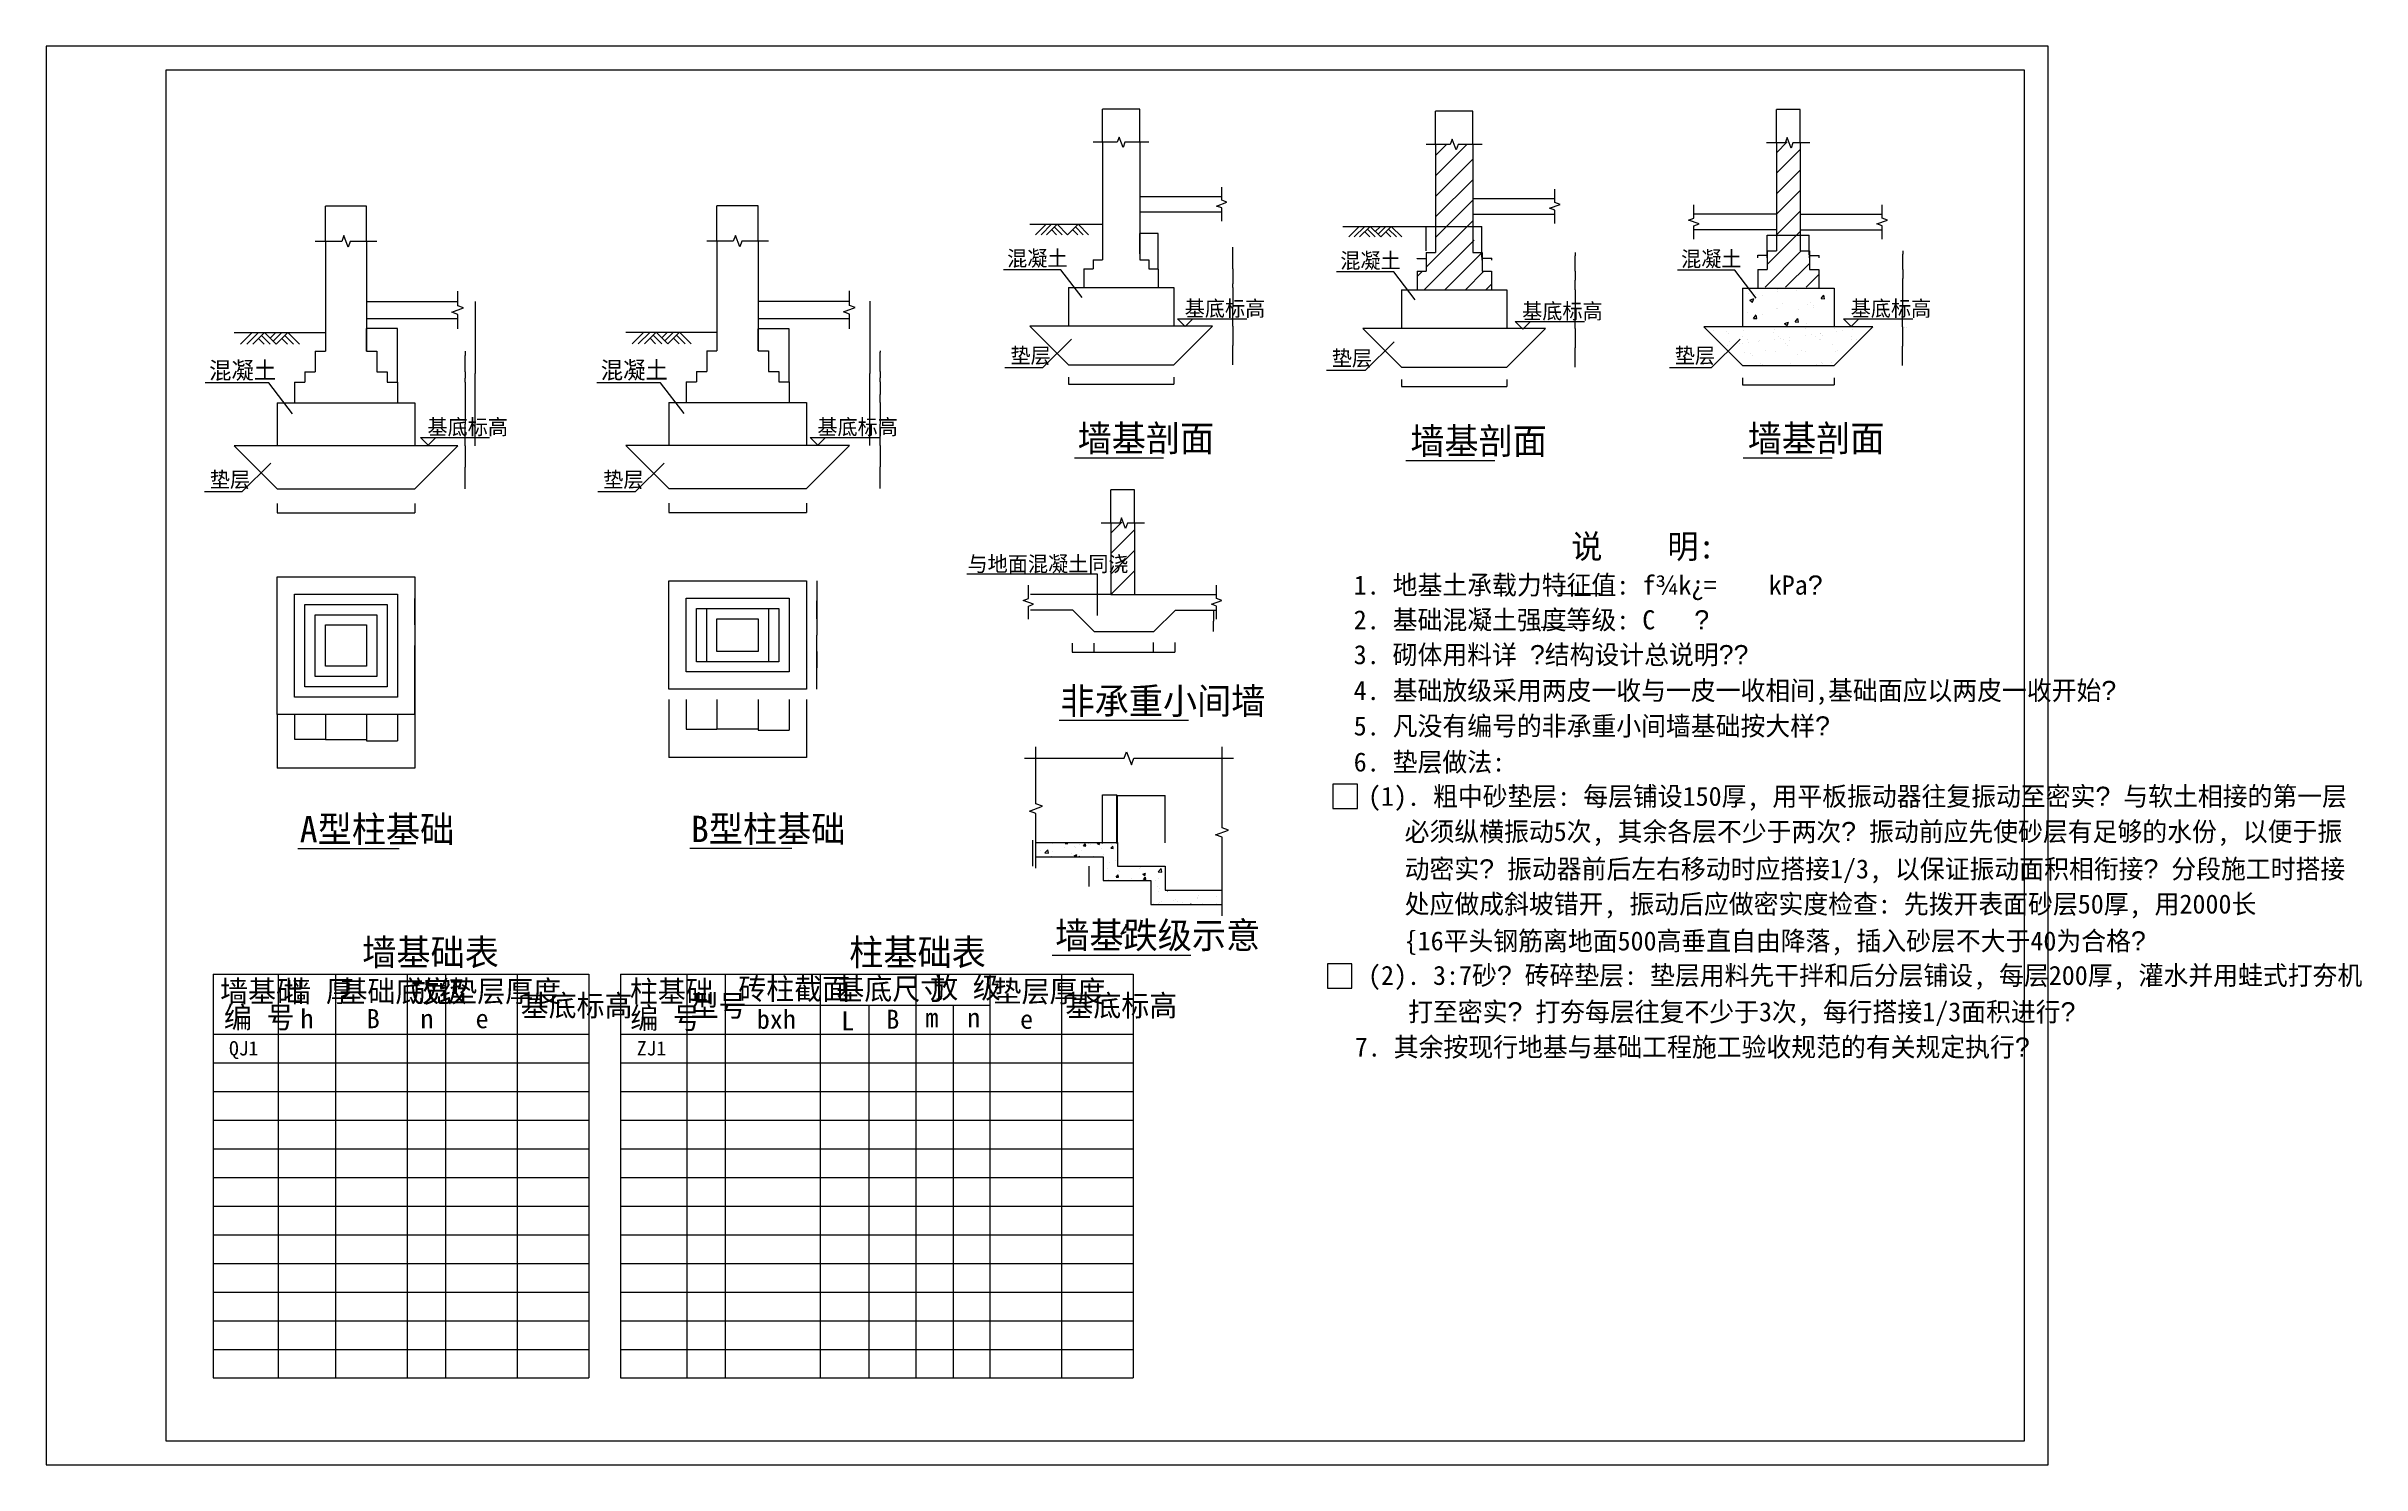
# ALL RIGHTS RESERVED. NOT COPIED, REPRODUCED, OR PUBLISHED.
# Model space of a CAD drawing. Header units: metres. Extents: x 4568 to 53028, y 5829 to 35529.
import ezdxf

# ---------------------------------------------------------------- set-up
doc = ezdxf.new("R2010")
doc.units = ezdxf.units.M
for name, color, linetype in [('BEAM', 4, 'Continuous'), ('DIM', 7, 'Continuous'), ('HATCH', 7, 'Continuous'), ('PLAN', 2, 'Continuous'), ('TEXT', 7, 'Continuous'), ('TK', 7, 'Continuous')]:
    doc.layers.add(name, color=color, linetype=linetype)
doc.dimstyles.get("Standard").update_dxf_attribs({"dimtxt": 2.5, "dimasz": 2.5, "dimexe": 1.25, "dimexo": 0.625, "dimtad": 1, "dimcen": 2.5, "dimazin": 3, "dimtfac": 1, "dimtmove": 0, "dimatfit": 3})

# ---------------------------------------------------------------- blocks, each defined once
blk = doc.blocks.new('_CLOSEDFILLED')
at = {"color": 0, "linetype": 'BYBLOCK'}
blk.add_solid([(-1, 0), (0, 0), (-1, 0)], dxfattribs=at)
blk = doc.blocks.new('*D1')
for p, q in [((43426.01, 31174.37), (43425.76, 31174.37)), ((43426.26, 31243.84), (43426.26, 31174.37)), ((43426.26, 30855.04), (43426.26, 31174.37)), ((43426.26, 31174.37), (43426.26, 31174.37)), ((43426.51, 31174.37), (43426.76, 31174.37))]:
    blk.add_line(p, q)
at = {"layer": 'Defpoints'}
for p in [(43426.26, 31243.84), (43426.26, 31174.37), (43426.26, 30855.04)]:
    blk.add_point(p, dxfattribs=at)
at = {"layer": 'DIM', "xscale": 0.25, "yscale": 0.25}
blk.add_blockref('_CLOSEDFILLED', (43426.26, 31174.37), dxfattribs=at)
at = {"layer": 'DIM', "xscale": 0.25, "yscale": 0.25, "rotation": 180}
blk.add_blockref('_CLOSEDFILLED', (43426.26, 31174.37), dxfattribs=at)
at = {"layer": 'DIM', "insert": (43426.26, 31175.495), "char_height": 1, "attachment_point": 5}
blk.add_mtext('120', dxfattribs=at)
blk = doc.blocks.new('*D2')
for p, q in [((43426.01, 30667.62), (43425.76, 30667.62)), ((43426.26, 30854.87), (43426.26, 30667.62)), ((43426.26, 30466.07), (43426.26, 30667.62)), ((43426.26, 30667.62), (43426.26, 30667.62)), ((43426.51, 30667.62), (43426.76, 30667.62))]:
    blk.add_line(p, q)
at = {"layer": 'Defpoints'}
for p in [(43426.26, 30854.87), (43426.26, 30667.62), (43426.26, 30466.07)]:
    blk.add_point(p, dxfattribs=at)
at = {"layer": 'DIM', "xscale": 0.25, "yscale": 0.25}
blk.add_blockref('_CLOSEDFILLED', (43426.26, 30667.62), dxfattribs=at)
at = {"layer": 'DIM', "xscale": 0.25, "yscale": 0.25, "rotation": 180}
blk.add_blockref('_CLOSEDFILLED', (43426.26, 30667.62), dxfattribs=at)
at = {"layer": 'DIM', "insert": (43426.26, 30668.745), "char_height": 1, "attachment_point": 5}
blk.add_mtext('120', dxfattribs=at)
blk = doc.blocks.new('*D3')
for p, q in [((36569.39, 31138.6), (36569.14, 31138.6)), ((36569.64, 31208.06), (36569.64, 31138.6)), ((36569.64, 30819.26), (36569.64, 31138.6)), ((36569.64, 31138.6), (36569.64, 31138.6)), ((36569.89, 31138.6), (36570.14, 31138.6))]:
    blk.add_line(p, q)
at = {"layer": 'Defpoints'}
for p in [(36569.64, 31208.06), (36569.64, 31138.6), (36569.64, 30819.26)]:
    blk.add_point(p, dxfattribs=at)
at = {"layer": 'DIM', "xscale": 0.25, "yscale": 0.25}
blk.add_blockref('_CLOSEDFILLED', (36569.64, 31138.6), dxfattribs=at)
at = {"layer": 'DIM', "xscale": 0.25, "yscale": 0.25, "rotation": 180}
blk.add_blockref('_CLOSEDFILLED', (36569.64, 31138.6), dxfattribs=at)
at = {"layer": 'DIM', "insert": (36569.64, 31139.725), "char_height": 1, "attachment_point": 5}
blk.add_mtext('120', dxfattribs=at)
blk = doc.blocks.new('*D4')
for p, q in [((28996.2, 23493.35), (28995.95, 23493.35)), ((28996.45, 23723.15), (28996.45, 23493.35)), ((28996.45, 23274.49), (28996.45, 23493.35)), ((28996.45, 23493.35), (28996.45, 23493.35)), ((28996.7, 23493.35), (28996.95, 23493.35))]:
    blk.add_line(p, q)
at = {"layer": 'Defpoints'}
for p in [(28996.45, 23723.15), (28996.45, 23493.35), (28996.45, 23274.49)]:
    blk.add_point(p, dxfattribs=at)
at = {"xscale": 0.25, "yscale": 0.25}
blk.add_blockref('_CLOSEDFILLED', (28996.45, 23493.35), dxfattribs=at)
at = {"xscale": 0.25, "yscale": 0.25, "rotation": 180}
blk.add_blockref('_CLOSEDFILLED', (28996.45, 23493.35), dxfattribs=at)
at = {"insert": (28996.45, 23494.475), "char_height": 1, "attachment_point": 5}
blk.add_mtext('130', dxfattribs=at)
blk = doc.blocks.new('*D5')
for p, q in [((27737.37, 23044.69), (27737.37, 22841.31)), ((27737.62, 22841.31), (27960.315, 22841.31)), ((27963.315, 22841.31), (28186.01, 22841.31)), ((28186.26, 23044.69), (28186.26, 22841.31))]:
    blk.add_line(p, q)
at = {"layer": 'Defpoints'}
for p in [(27737.37, 23044.69), (27737.37, 22841.31), (28186.26, 23044.69)]:
    blk.add_point(p, dxfattribs=at)
at = {"xscale": 0.25, "yscale": 0.25, "rotation": 180}
blk.add_blockref('_CLOSEDFILLED', (27737.37, 22841.31), dxfattribs=at)
at = {"xscale": 0.25, "yscale": 0.25}
blk.add_blockref('_CLOSEDFILLED', (28186.26, 22841.31), dxfattribs=at)
at = {"insert": (27961.815, 22841.31), "char_height": 1, "attachment_point": 5}
blk.add_mtext('130', dxfattribs=at)
blk = doc.blocks.new('*D6')
for p, q in [((26489.24, 23033.75), (26489.24, 22841.31)), ((26489.49, 22841.31), (27111.805, 22841.31)), ((27114.805, 22841.31), (27737.12, 22841.31)), ((27737.37, 23044.69), (27737.37, 22841.31))]:
    blk.add_line(p, q)
at = {"layer": 'Defpoints'}
for p in [(26489.24, 23033.75), (26489.24, 22841.31), (27737.37, 23044.69)]:
    blk.add_point(p, dxfattribs=at)
at = {"xscale": 0.25, "yscale": 0.25, "rotation": 180}
blk.add_blockref('_CLOSEDFILLED', (26489.24, 22841.31), dxfattribs=at)
at = {"xscale": 0.25, "yscale": 0.25}
blk.add_blockref('_CLOSEDFILLED', (27737.37, 22841.31), dxfattribs=at)
at = {"insert": (27113.305, 22841.31), "char_height": 1, "attachment_point": 5}
blk.add_mtext('300', dxfattribs=at)
blk = doc.blocks.new('*D7')
for p, q in [((26040.35, 23033.75), (26040.35, 22841.31)), ((26040.6, 22841.31), (26263.295, 22841.31)), ((26266.295, 22841.31), (26488.99, 22841.31)), ((26489.24, 23033.75), (26489.24, 22841.31))]:
    blk.add_line(p, q)
at = {"layer": 'Defpoints'}
for p in [(26040.35, 23033.75), (26040.35, 22841.31), (26489.24, 23033.75)]:
    blk.add_point(p, dxfattribs=at)
at = {"xscale": 0.25, "yscale": 0.25, "rotation": 180}
blk.add_blockref('_CLOSEDFILLED', (26040.35, 22841.31), dxfattribs=at)
at = {"xscale": 0.25, "yscale": 0.25}
blk.add_blockref('_CLOSEDFILLED', (26489.24, 22841.31), dxfattribs=at)
at = {"insert": (26264.795, 22841.31), "char_height": 1, "attachment_point": 5}
blk.add_mtext('130', dxfattribs=at)
blk = doc.blocks.new('*D8')
for p, q in [((27094.36, 26241.5), (26851.05, 26241.5)), ((26851.3, 25544.19), (26851.3, 26241.5)), ((27345.67, 26241.5), (27102.36, 26241.5)), ((27345.42, 25544.19), (27345.42, 26241.5))]:
    blk.add_line(p, q)
at = {"layer": 'Defpoints'}
for p in [(27345.42, 26241.5), (26851.3, 25544.19), (27345.42, 25544.19)]:
    blk.add_point(p, dxfattribs=at)
at = {"layer": 'DIM', "xscale": 0.25, "yscale": 0.25}
blk.add_blockref('_CLOSEDFILLED', (26851.3, 26241.5), dxfattribs=at)
at = {"layer": 'DIM', "xscale": 0.25, "yscale": 0.25, "rotation": 180}
blk.add_blockref('_CLOSEDFILLED', (27345.42, 26241.5), dxfattribs=at)
at = {"layer": 'DIM', "insert": (27098.36, 26241.5), "char_height": 1, "attachment_point": 5}
blk.add_mtext('%%150120', dxfattribs=at)
blk = doc.blocks.new('*D9')
for p, q in [((41473.01, 31099.6), (41473.01, 31147.14)), ((41473.26, 31147.14), (41570.615, 31147.14)), ((41572.615, 31147.14), (41669.97, 31147.14)), ((41670.22, 31099.6), (41670.22, 31147.14))]:
    blk.add_line(p, q)
at = {"layer": 'Defpoints'}
for p in [(41473.01, 31147.14), (41473.01, 31099.6), (41670.22, 31099.6)]:
    blk.add_point(p, dxfattribs=at)
at = {"xscale": 0.25, "yscale": 0.25, "rotation": 180}
blk.add_blockref('_CLOSEDFILLED', (41473.01, 31147.14), dxfattribs=at)
at = {"xscale": 0.25, "yscale": 0.25}
blk.add_blockref('_CLOSEDFILLED', (41670.22, 31147.14), dxfattribs=at)
at = {"insert": (41571.615, 31147.14), "char_height": 1, "attachment_point": 5}
blk.add_mtext('60', dxfattribs=at)
blk = doc.blocks.new('*D10')
for p, q in [((43420.13, 30061.57), (43419.88, 30061.57)), ((43420.38, 30466.57), (43420.38, 30061.57)), ((43420.38, 29656.57), (43420.38, 30061.57)), ((43420.38, 30061.57), (43420.38, 30061.57)), ((43420.63, 30061.57), (43420.88, 30061.57))]:
    blk.add_line(p, q)
at = {"layer": 'Defpoints'}
for p in [(43420.38, 30466.57), (43420.38, 30061.57), (43420.38, 29656.57)]:
    blk.add_point(p, dxfattribs=at)
at = {"layer": 'DIM', "xscale": 0.25, "yscale": 0.25}
blk.add_blockref('_CLOSEDFILLED', (43420.38, 30061.57), dxfattribs=at)
at = {"layer": 'DIM', "xscale": 0.25, "yscale": 0.25, "rotation": 180}
blk.add_blockref('_CLOSEDFILLED', (43420.38, 30061.57), dxfattribs=at)
at = {"layer": 'DIM', "insert": (43420.38, 30062.695), "char_height": 1, "attachment_point": 5}
blk.add_mtext('250', dxfattribs=at)
blk = doc.blocks.new('*D11')
for p, q in [((43420.38, 29656.57), (43420.38, 29251.57)), ((43420.13, 29251.57), (43419.88, 29251.57)), ((43420.38, 28846.57), (43420.38, 29251.57)), ((43420.38, 29251.57), (43420.38, 29251.57)), ((43420.63, 29251.57), (43420.88, 29251.57))]:
    blk.add_line(p, q)
at = {"layer": 'Defpoints'}
for p in [(43420.38, 29656.57), (43420.38, 29251.57), (43420.38, 28846.57)]:
    blk.add_point(p, dxfattribs=at)
at = {"layer": 'DIM', "xscale": 0.25, "yscale": 0.25}
blk.add_blockref('_CLOSEDFILLED', (43420.38, 29251.57), dxfattribs=at)
at = {"layer": 'DIM', "xscale": 0.25, "yscale": 0.25, "rotation": 180}
blk.add_blockref('_CLOSEDFILLED', (43420.38, 29251.57), dxfattribs=at)
at = {"layer": 'DIM', "insert": (43420.38, 29252.695), "char_height": 1, "attachment_point": 5}
blk.add_mtext('e', dxfattribs=at)
blk = doc.blocks.new('*D12')
for p, q in [((40390.96, 31099.6), (40390.96, 31154.88)), ((40391.21, 31154.88), (40488.565, 31154.88)), ((40490.565, 31154.88), (40587.92, 31154.88)), ((40588.17, 31099.6), (40588.17, 31154.88))]:
    blk.add_line(p, q)
at = {"layer": 'Defpoints'}
for p in [(40390.96, 31154.88), (40390.96, 31099.6), (40588.17, 31099.6)]:
    blk.add_point(p, dxfattribs=at)
at = {"xscale": 0.25, "yscale": 0.25, "rotation": 180}
blk.add_blockref('_CLOSEDFILLED', (40390.96, 31154.88), dxfattribs=at)
at = {"xscale": 0.25, "yscale": 0.25}
blk.add_blockref('_CLOSEDFILLED', (40588.17, 31154.88), dxfattribs=at)
at = {"insert": (40489.565, 31154.88), "char_height": 1, "attachment_point": 5}
blk.add_mtext('60', dxfattribs=at)
blk = doc.blocks.new('*D13')
for p, q in [((40583.15, 31159.34), (40583.15, 31573.79)), ((40583.4, 31573.79), (41023.11, 31573.79)), ((41026.11, 31573.79), (41465.82, 31573.79)), ((41466.07, 31159.34), (41466.07, 31573.79))]:
    blk.add_line(p, q)
at = {"layer": 'Defpoints'}
for p in [(40583.15, 31573.79), (40583.15, 31159.34), (41466.07, 31159.34)]:
    blk.add_point(p, dxfattribs=at)
at = {"layer": 'DIM', "xscale": 0.25, "yscale": 0.25, "rotation": 180}
blk.add_blockref('_CLOSEDFILLED', (40583.15, 31573.79), dxfattribs=at)
at = {"layer": 'DIM', "xscale": 0.25, "yscale": 0.25}
blk.add_blockref('_CLOSEDFILLED', (41466.07, 31573.79), dxfattribs=at)
at = {"layer": 'DIM', "insert": (41024.61, 31573.79), "char_height": 1, "attachment_point": 5}
blk.add_mtext('240', dxfattribs=at)
blk = doc.blocks.new('*D14')
for p, q in [((41025.315, 34204.78), (40779.51, 34204.78)), ((40779.76, 33507.47), (40779.76, 34204.78)), ((41274.12, 34204.78), (41028.315, 34204.78)), ((41273.87, 33507.47), (41273.87, 34204.78))]:
    blk.add_line(p, q)
at = {"layer": 'Defpoints'}
for p in [(41273.87, 34204.78), (40779.76, 33507.47), (41273.87, 33507.47)]:
    blk.add_point(p, dxfattribs=at)
at = {"layer": 'DIM', "xscale": 0.25, "yscale": 0.25}
blk.add_blockref('_CLOSEDFILLED', (40779.76, 34204.78), dxfattribs=at)
at = {"layer": 'DIM', "xscale": 0.25, "yscale": 0.25, "rotation": 180}
blk.add_blockref('_CLOSEDFILLED', (41273.87, 34204.78), dxfattribs=at)
at = {"layer": 'DIM', "insert": (41026.815, 34204.78), "char_height": 1, "attachment_point": 5}
blk.add_mtext('120', dxfattribs=at)
blk = doc.blocks.new('*D15')
for p, q in [((40066.96, 28588.41), (40066.96, 28441.92)), ((40067.21, 28441.92), (41026.315, 28441.92)), ((41027.315, 28441.92), (41986.42, 28441.92)), ((41986.67, 28588.41), (41986.67, 28441.92))]:
    blk.add_line(p, q)
at = {"layer": 'Defpoints'}
for p in [(40066.96, 28588.41), (40066.96, 28441.92), (41986.67, 28588.41)]:
    blk.add_point(p, dxfattribs=at)
at = {"layer": 'DIM', "xscale": 0.25, "yscale": 0.25, "rotation": 180}
blk.add_blockref('_CLOSEDFILLED', (40066.96, 28441.92), dxfattribs=at)
at = {"layer": 'DIM', "xscale": 0.25, "yscale": 0.25}
blk.add_blockref('_CLOSEDFILLED', (41986.67, 28441.92), dxfattribs=at)
at = {"layer": 'DIM', "insert": (41026.815, 28441.92), "char_height": 1, "attachment_point": 5}
blk.add_mtext('B', dxfattribs=at)
blk = doc.blocks.new('*D16')
for p, q in [((34622.26, 31047.23), (34622.26, 31094.66)), ((34622.51, 31094.66), (34719.87, 31094.66)), ((34721.87, 31094.66), (34819.23, 31094.66)), ((34819.48, 31047.23), (34819.48, 31094.66))]:
    blk.add_line(p, q)
at = {"layer": 'Defpoints'}
for p in [(34622.26, 31094.66), (34622.26, 31047.23), (34819.48, 31047.23)]:
    blk.add_point(p, dxfattribs=at)
at = {"xscale": 0.25, "yscale": 0.25, "rotation": 180}
blk.add_blockref('_CLOSEDFILLED', (34622.26, 31094.66), dxfattribs=at)
at = {"xscale": 0.25, "yscale": 0.25}
blk.add_blockref('_CLOSEDFILLED', (34819.48, 31094.66), dxfattribs=at)
at = {"insert": (34720.87, 31094.66), "char_height": 1, "attachment_point": 5}
blk.add_mtext('60', dxfattribs=at)
blk = doc.blocks.new('*D17')
for p, q in [((33256.73, 31074.97), (33256.73, 31081.98)), ((33256.98, 31081.98), (33354.34, 31081.98)), ((33356.34, 31081.98), (33453.7, 31081.98)), ((33453.95, 31074.97), (33453.95, 31081.98))]:
    blk.add_line(p, q)
at = {"layer": 'Defpoints'}
for p in [(33256.73, 31081.98), (33256.73, 31074.97), (33453.95, 31074.97)]:
    blk.add_point(p, dxfattribs=at)
at = {"xscale": 0.25, "yscale": 0.25, "rotation": 180}
blk.add_blockref('_CLOSEDFILLED', (33256.73, 31081.98), dxfattribs=at)
at = {"xscale": 0.25, "yscale": 0.25}
blk.add_blockref('_CLOSEDFILLED', (33453.95, 31081.98), dxfattribs=at)
at = {"insert": (33355.34, 31081.98), "char_height": 1, "attachment_point": 5}
blk.add_mtext('60', dxfattribs=at)
blk = doc.blocks.new('*D18')
for p, q in [((36569.64, 30430.3), (36569.64, 30025.3)), ((36569.39, 30025.3), (36569.14, 30025.3)), ((36569.64, 29620.3), (36569.64, 30025.3)), ((36569.64, 30025.3), (36569.64, 30025.3)), ((36569.89, 30025.3), (36570.14, 30025.3))]:
    blk.add_line(p, q)
at = {"layer": 'Defpoints'}
for p in [(36569.64, 30430.3), (36569.64, 30025.3), (36569.64, 29620.3)]:
    blk.add_point(p, dxfattribs=at)
at = {"layer": 'DIM', "xscale": 0.25, "yscale": 0.25}
blk.add_blockref('_CLOSEDFILLED', (36569.64, 30025.3), dxfattribs=at)
at = {"layer": 'DIM', "xscale": 0.25, "yscale": 0.25, "rotation": 180}
blk.add_blockref('_CLOSEDFILLED', (36569.64, 30025.3), dxfattribs=at)
at = {"layer": 'DIM', "insert": (36569.64, 30026.425), "char_height": 1, "attachment_point": 5}
blk.add_mtext('250', dxfattribs=at)
blk = doc.blocks.new('*D19')
for p, q in [((36569.64, 29620.3), (36569.64, 29215.3)), ((36569.39, 29215.3), (36569.14, 29215.3)), ((36569.64, 28810.3), (36569.64, 29215.3)), ((36569.64, 29215.3), (36569.64, 29215.3)), ((36569.89, 29215.3), (36570.14, 29215.3))]:
    blk.add_line(p, q)
at = {"layer": 'Defpoints'}
for p in [(36569.64, 29620.3), (36569.64, 29215.3), (36569.64, 28810.3)]:
    blk.add_point(p, dxfattribs=at)
at = {"layer": 'DIM', "xscale": 0.25, "yscale": 0.25}
blk.add_blockref('_CLOSEDFILLED', (36569.64, 29215.3), dxfattribs=at)
at = {"layer": 'DIM', "xscale": 0.25, "yscale": 0.25, "rotation": 180}
blk.add_blockref('_CLOSEDFILLED', (36569.64, 29215.3), dxfattribs=at)
at = {"layer": 'DIM', "insert": (36569.64, 29216.425), "char_height": 1, "attachment_point": 5}
blk.add_mtext('e', dxfattribs=at)
blk = doc.blocks.new('*D20')
for p, q in [((36569.39, 30631.84), (36569.14, 30631.84)), ((36569.64, 30819.1), (36569.64, 30631.84)), ((36569.64, 30430.3), (36569.64, 30631.84)), ((36569.64, 30631.84), (36569.64, 30631.84)), ((36569.89, 30631.84), (36570.14, 30631.84))]:
    blk.add_line(p, q)
at = {"layer": 'Defpoints'}
for p in [(36569.64, 30819.1), (36569.64, 30631.84), (36569.64, 30430.3)]:
    blk.add_point(p, dxfattribs=at)
at = {"layer": 'DIM', "xscale": 0.25, "yscale": 0.25}
blk.add_blockref('_CLOSEDFILLED', (36569.64, 30631.84), dxfattribs=at)
at = {"layer": 'DIM', "xscale": 0.25, "yscale": 0.25, "rotation": 180}
blk.add_blockref('_CLOSEDFILLED', (36569.64, 30631.84), dxfattribs=at)
at = {"layer": 'DIM', "insert": (36569.64, 30632.965), "char_height": 1, "attachment_point": 5}
blk.add_mtext('120', dxfattribs=at)
blk = doc.blocks.new('*D21')
for p, q in [((29402.63, 30555.79), (29402.38, 30555.79)), ((29402.88, 30866.09), (29402.88, 30555.79)), ((29402.88, 30477.29), (29402.88, 30555.79)), ((29402.88, 30555.79), (29402.88, 30555.79)), ((29403.13, 30555.79), (29403.38, 30555.79))]:
    blk.add_line(p, q)
at = {"layer": 'Defpoints'}
for p in [(29402.88, 30866.09), (29402.88, 30555.79), (29402.88, 30477.29)]:
    blk.add_point(p, dxfattribs=at)
at = {"layer": 'DIM', "xscale": 0.25, "yscale": 0.25}
blk.add_blockref('_CLOSEDFILLED', (29402.88, 30555.79), dxfattribs=at)
at = {"layer": 'DIM', "xscale": 0.25, "yscale": 0.25, "rotation": 180}
blk.add_blockref('_CLOSEDFILLED', (29402.88, 30555.79), dxfattribs=at)
at = {"layer": 'DIM', "insert": (29402.88, 30556.915), "char_height": 1, "attachment_point": 5}
blk.add_mtext('120', dxfattribs=at)
blk = doc.blocks.new('*D22')
for p, q in [((29402.63, 31323.91), (29402.38, 31323.91)), ((29402.88, 30866.09), (29402.88, 31323.91)), ((29402.88, 31060.49), (29402.88, 31323.91)), ((29402.88, 31323.91), (29402.88, 31323.91)), ((29403.13, 31323.91), (29403.38, 31323.91))]:
    blk.add_line(p, q)
at = {"layer": 'Defpoints'}
for p in [(29402.88, 31323.91), (29402.88, 31060.49), (29402.88, 30866.09)]:
    blk.add_point(p, dxfattribs=at)
at = {"layer": 'DIM', "xscale": 0.25, "yscale": 0.25}
blk.add_blockref('_CLOSEDFILLED', (29402.88, 31323.91), dxfattribs=at)
at = {"layer": 'DIM', "xscale": 0.25, "yscale": 0.25, "rotation": 180}
blk.add_blockref('_CLOSEDFILLED', (29402.88, 31323.91), dxfattribs=at)
at = {"layer": 'DIM', "insert": (29402.88, 31325.035), "char_height": 1, "attachment_point": 5}
blk.add_mtext('60', dxfattribs=at)
blk = doc.blocks.new('*D23')
for p, q in [((29402.88, 29667.29), (29402.88, 29262.29)), ((29402.63, 29262.29), (29402.38, 29262.29)), ((29402.88, 28857.29), (29402.88, 29262.29)), ((29402.88, 29262.29), (29402.88, 29262.29)), ((29403.13, 29262.29), (29403.38, 29262.29))]:
    blk.add_line(p, q)
at = {"layer": 'Defpoints'}
for p in [(29402.88, 29667.29), (29402.88, 29262.29), (29402.88, 28857.29)]:
    blk.add_point(p, dxfattribs=at)
at = {"layer": 'DIM', "xscale": 0.25, "yscale": 0.25}
blk.add_blockref('_CLOSEDFILLED', (29402.88, 29262.29), dxfattribs=at)
at = {"layer": 'DIM', "xscale": 0.25, "yscale": 0.25, "rotation": 180}
blk.add_blockref('_CLOSEDFILLED', (29402.88, 29262.29), dxfattribs=at)
at = {"layer": 'DIM', "insert": (29402.88, 29263.415), "char_height": 1, "attachment_point": 5}
blk.add_mtext('e', dxfattribs=at)
blk = doc.blocks.new('*D24')
for p, q in [((29402.63, 30072.29), (29402.38, 30072.29)), ((29402.88, 30477.29), (29402.88, 30072.29)), ((29402.88, 29667.29), (29402.88, 30072.29)), ((29402.88, 30072.29), (29402.88, 30072.29)), ((29403.13, 30072.29), (29403.38, 30072.29))]:
    blk.add_line(p, q)
at = {"layer": 'Defpoints'}
for p in [(29402.88, 30477.29), (29402.88, 30072.29), (29402.88, 29667.29)]:
    blk.add_point(p, dxfattribs=at)
at = {"layer": 'DIM', "xscale": 0.25, "yscale": 0.25}
blk.add_blockref('_CLOSEDFILLED', (29402.88, 30072.29), dxfattribs=at)
at = {"layer": 'DIM', "xscale": 0.25, "yscale": 0.25, "rotation": 180}
blk.add_blockref('_CLOSEDFILLED', (29402.88, 30072.29), dxfattribs=at)
at = {"layer": 'DIM', "insert": (29402.88, 30073.415), "char_height": 1, "attachment_point": 5}
blk.add_mtext('250', dxfattribs=at)
blk = doc.blocks.new('*D25')
for p, q in [((27643.98, 31610.89), (27451.33, 31610.89)), ((27451.58, 31184.4), (27451.58, 31610.89)), ((27840.63, 31610.89), (27647.98, 31610.89)), ((27840.38, 30882.65), (27840.38, 31610.89))]:
    blk.add_line(p, q)
at = {"layer": 'Defpoints'}
for p in [(27840.38, 31610.89), (27451.58, 31184.4), (27840.38, 30882.65)]:
    blk.add_point(p, dxfattribs=at)
at = {"layer": 'DIM', "xscale": 0.25, "yscale": 0.25}
blk.add_blockref('_CLOSEDFILLED', (27451.58, 31610.89), dxfattribs=at)
at = {"layer": 'DIM', "xscale": 0.25, "yscale": 0.25, "rotation": 180}
blk.add_blockref('_CLOSEDFILLED', (27840.38, 31610.89), dxfattribs=at)
at = {"layer": 'DIM', "insert": (27645.98, 31610.89), "char_height": 1, "attachment_point": 5}
blk.add_mtext('60xn', dxfattribs=at)
blk = doc.blocks.new('*D26')
for p, q in [((34032.83, 34168.51), (33645.28, 34168.51)), ((33645.53, 33471.19), (33645.53, 34168.51)), ((34423.38, 34168.51), (34035.83, 34168.51)), ((34423.13, 33471.19), (34423.13, 34168.51))]:
    blk.add_line(p, q)
at = {"layer": 'Defpoints'}
for p in [(34423.13, 34168.51), (33645.53, 33471.19), (34423.13, 33471.19)]:
    blk.add_point(p, dxfattribs=at)
at = {"layer": 'DIM', "xscale": 0.25, "yscale": 0.25}
blk.add_blockref('_CLOSEDFILLED', (33645.53, 34168.51), dxfattribs=at)
at = {"layer": 'DIM', "xscale": 0.25, "yscale": 0.25, "rotation": 180}
blk.add_blockref('_CLOSEDFILLED', (34423.13, 34168.51), dxfattribs=at)
at = {"layer": 'DIM', "insert": (34034.33, 34168.51), "char_height": 1, "attachment_point": 5}
blk.add_mtext('180', dxfattribs=at)
blk = doc.blocks.new('*D27')
for p, q in [((26675.79, 18835.87), (26675.79, 19853.9)), ((26676.04, 19853.9), (26824.29, 19853.9)), ((26827.29, 19853.9), (26975.54, 19853.9)), ((26975.79, 18835.87), (26975.79, 19853.9))]:
    blk.add_line(p, q)
at = {"layer": 'Defpoints'}
for p in [(26675.79, 19853.9), (26675.79, 18835.87), (26975.79, 18835.87)]:
    blk.add_point(p, dxfattribs=at)
at = {"layer": 'DIM', "xscale": 0.25, "yscale": 0.25, "rotation": 180}
blk.add_blockref('_CLOSEDFILLED', (26675.79, 19853.9), dxfattribs=at)
at = {"layer": 'DIM', "xscale": 0.25, "yscale": 0.25}
blk.add_blockref('_CLOSEDFILLED', (26975.79, 19853.9), dxfattribs=at)
at = {"layer": 'DIM', "insert": (26825.79, 19853.9), "char_height": 1, "attachment_point": 5}
blk.add_mtext('250', dxfattribs=at)
blk = doc.blocks.new('*D28')
for p, q in [((32932.73, 28552.14), (32932.73, 28405.64)), ((32932.98, 28405.64), (34033.83, 28405.64)), ((34034.83, 28405.64), (35135.68, 28405.64)), ((35135.93, 28552.14), (35135.93, 28405.64))]:
    blk.add_line(p, q)
at = {"layer": 'Defpoints'}
for p in [(32932.73, 28552.14), (32932.73, 28405.64), (35135.93, 28552.14)]:
    blk.add_point(p, dxfattribs=at)
at = {"layer": 'DIM', "xscale": 0.25, "yscale": 0.25, "rotation": 180}
blk.add_blockref('_CLOSEDFILLED', (32932.73, 28405.64), dxfattribs=at)
at = {"layer": 'DIM', "xscale": 0.25, "yscale": 0.25}
blk.add_blockref('_CLOSEDFILLED', (35135.93, 28405.64), dxfattribs=at)
at = {"layer": 'DIM', "insert": (34034.33, 28405.64), "char_height": 1, "attachment_point": 5}
blk.add_mtext('B', dxfattribs=at)
blk = doc.blocks.new('*D29')
for p, q in [((33448.93, 31245.63), (33448.93, 31752.91)), ((33449.18, 31752.91), (34030.63, 31752.91)), ((34033.63, 31752.91), (34615.08, 31752.91)), ((34615.33, 31106.97), (34615.33, 31752.91))]:
    blk.add_line(p, q)
at = {"layer": 'Defpoints'}
for p in [(33448.93, 31752.91), (33448.93, 31245.63), (34615.33, 31106.97)]:
    blk.add_point(p, dxfattribs=at)
at = {"layer": 'DIM', "xscale": 0.25, "yscale": 0.25, "rotation": 180}
blk.add_blockref('_CLOSEDFILLED', (33448.93, 31752.91), dxfattribs=at)
at = {"layer": 'DIM', "xscale": 0.25, "yscale": 0.25}
blk.add_blockref('_CLOSEDFILLED', (34615.33, 31752.91), dxfattribs=at)
at = {"layer": 'DIM', "insert": (34032.13, 31752.91), "char_height": 1, "attachment_point": 5}
blk.add_mtext('240', dxfattribs=at)
blk = doc.blocks.new('*D30')
for p, q in [((22020.96, 28717.66), (22020.96, 28588)), ((22020.71, 28588), (22020.46, 28588)), ((22020.96, 28501.66), (22020.96, 28588)), ((22020.96, 28588), (22020.96, 28588)), ((22021.21, 28588), (22021.46, 28588))]:
    blk.add_line(p, q)
at = {"layer": 'Defpoints'}
for p in [(22020.96, 28717.66), (22020.96, 28588), (22020.96, 28501.66)]:
    blk.add_point(p, dxfattribs=at)
at = {"layer": 'DIM', "xscale": 0.25, "yscale": 0.25}
blk.add_blockref('_CLOSEDFILLED', (22020.96, 28588), dxfattribs=at)
at = {"layer": 'DIM', "xscale": 0.25, "yscale": 0.25, "rotation": 180}
blk.add_blockref('_CLOSEDFILLED', (22020.96, 28588), dxfattribs=at)
at = {"layer": 'DIM', "insert": (22020.96, 28589.125), "char_height": 1, "attachment_point": 5}
blk.add_mtext('60', dxfattribs=at)
blk = doc.blocks.new('*D31')
for p, q in [((22020.71, 28234.61), (22020.46, 28234.61)), ((22020.96, 28501.66), (22020.96, 28234.61)), ((22020.96, 28069.66), (22020.96, 28234.61)), ((22020.96, 28234.61), (22020.96, 28234.61)), ((22021.21, 28234.61), (22021.46, 28234.61))]:
    blk.add_line(p, q)
at = {"layer": 'Defpoints'}
for p in [(22020.96, 28501.66), (22020.96, 28234.61), (22020.96, 28069.66)]:
    blk.add_point(p, dxfattribs=at)
at = {"layer": 'DIM', "xscale": 0.25, "yscale": 0.25}
blk.add_blockref('_CLOSEDFILLED', (22020.96, 28234.61), dxfattribs=at)
at = {"layer": 'DIM', "xscale": 0.25, "yscale": 0.25, "rotation": 180}
blk.add_blockref('_CLOSEDFILLED', (22020.96, 28234.61), dxfattribs=at)
at = {"layer": 'DIM', "insert": (22020.96, 28235.735), "char_height": 1, "attachment_point": 5}
blk.add_mtext('120', dxfattribs=at)
blk = doc.blocks.new('*D32')
for p, q in [((22020.96, 27169.66), (22020.96, 26719.66)), ((22020.71, 26719.66), (22020.46, 26719.66)), ((22020.96, 26269.66), (22020.96, 26719.66)), ((22020.96, 26719.66), (22020.96, 26719.66)), ((22021.21, 26719.66), (22021.46, 26719.66))]:
    blk.add_line(p, q)
at = {"layer": 'Defpoints'}
for p in [(22020.96, 27169.66), (22020.96, 26719.66), (22020.96, 26269.66)]:
    blk.add_point(p, dxfattribs=at)
at = {"layer": 'DIM', "xscale": 0.25, "yscale": 0.25}
blk.add_blockref('_CLOSEDFILLED', (22020.96, 26719.66), dxfattribs=at)
at = {"layer": 'DIM', "xscale": 0.25, "yscale": 0.25, "rotation": 180}
blk.add_blockref('_CLOSEDFILLED', (22020.96, 26719.66), dxfattribs=at)
at = {"layer": 'DIM', "insert": (22020.96, 26720.785), "char_height": 1, "attachment_point": 5}
blk.add_mtext('e', dxfattribs=at)
blk = doc.blocks.new('*D33')
for p, q in [((22020.96, 28069.66), (22020.96, 27619.66)), ((22020.71, 27619.66), (22020.46, 27619.66)), ((22020.96, 27169.66), (22020.96, 27619.66)), ((22020.96, 27619.66), (22020.96, 27619.66)), ((22021.21, 27619.66), (22021.46, 27619.66))]:
    blk.add_line(p, q)
at = {"layer": 'Defpoints'}
for p in [(22020.96, 28069.66), (22020.96, 27619.66), (22020.96, 27169.66)]:
    blk.add_point(p, dxfattribs=at)
at = {"layer": 'DIM', "xscale": 0.25, "yscale": 0.25}
blk.add_blockref('_CLOSEDFILLED', (22020.96, 27619.66), dxfattribs=at)
at = {"layer": 'DIM', "xscale": 0.25, "yscale": 0.25, "rotation": 180}
blk.add_blockref('_CLOSEDFILLED', (22020.96, 27619.66), dxfattribs=at)
at = {"layer": 'DIM', "insert": (22020.96, 27620.785), "char_height": 1, "attachment_point": 5}
blk.add_mtext('250', dxfattribs=at)
blk = doc.blocks.new('*D34')
for p, q in [((19790.93, 29612.85), (19468.68, 29612.85)), ((19468.93, 29149.66), (19468.93, 29612.85)), ((20117.18, 29612.85), (19794.93, 29612.85)), ((20116.93, 28501.66), (20116.93, 29612.85))]:
    blk.add_line(p, q)
at = {"layer": 'Defpoints'}
for p in [(20116.93, 29612.85), (19468.93, 29149.66), (20116.93, 28501.66)]:
    blk.add_point(p, dxfattribs=at)
at = {"layer": 'DIM', "xscale": 0.25, "yscale": 0.25}
blk.add_blockref('_CLOSEDFILLED', (19468.93, 29612.85), dxfattribs=at)
at = {"layer": 'DIM', "xscale": 0.25, "yscale": 0.25, "rotation": 180}
blk.add_blockref('_CLOSEDFILLED', (20116.93, 29612.85), dxfattribs=at)
at = {"layer": 'DIM', "insert": (19792.93, 29612.85), "char_height": 1, "attachment_point": 5}
blk.add_mtext('60xn', dxfattribs=at)
blk = doc.blocks.new('*D35')
for p, q in [((22020.71, 29123.27), (22020.46, 29123.27)), ((22020.96, 29149.66), (22020.96, 29123.27)), ((22020.96, 28717.66), (22020.96, 29123.27)), ((22020.96, 29123.27), (22020.96, 29123.27)), ((22021.21, 29123.27), (22021.46, 29123.27))]:
    blk.add_line(p, q)
at = {"layer": 'Defpoints'}
for p in [(22020.96, 29149.66), (22020.96, 29123.27), (22020.96, 28717.66)]:
    blk.add_point(p, dxfattribs=at)
at = {"layer": 'DIM', "xscale": 0.25, "yscale": 0.25}
blk.add_blockref('_CLOSEDFILLED', (22020.96, 29123.27), dxfattribs=at)
at = {"layer": 'DIM', "xscale": 0.25, "yscale": 0.25, "rotation": 180}
blk.add_blockref('_CLOSEDFILLED', (22020.96, 29123.27), dxfattribs=at)
at = {"layer": 'DIM', "insert": (22020.96, 29124.395), "char_height": 1, "attachment_point": 5}
blk.add_mtext('120', dxfattribs=at)
blk = doc.blocks.new('*D36')
for p, q in [((21806.91, 30191.52), (21806.91, 28680.59)), ((21806.66, 28680.59), (21806.41, 28680.59)), ((21806.91, 27169.66), (21806.91, 28680.59)), ((21806.91, 28680.59), (21806.91, 28680.59)), ((21807.16, 28680.59), (21807.41, 28680.59))]:
    blk.add_line(p, q)
at = {"layer": 'Defpoints'}
for p in [(21806.91, 30191.52), (21806.91, 28680.59), (21806.91, 27169.66)]:
    blk.add_point(p, dxfattribs=at)
at = {"layer": 'DIM', "xscale": 0.25, "yscale": 0.25}
blk.add_blockref('_CLOSEDFILLED', (21806.91, 28680.59), dxfattribs=at)
at = {"layer": 'DIM', "xscale": 0.25, "yscale": 0.25, "rotation": 180}
blk.add_blockref('_CLOSEDFILLED', (21806.91, 28680.59), dxfattribs=at)
at = {"layer": 'DIM', "insert": (21806.91, 28681.715), "char_height": 1, "attachment_point": 5}
blk.add_mtext('d', dxfattribs=at)
blk = doc.blocks.new('*D37')
for p, q in [((27062.28, 34215.5), (26673.73, 34215.5)), ((26673.98, 33518.19), (26673.98, 34215.5)), ((27451.83, 34215.5), (27063.28, 34215.5)), ((27451.58, 33518.19), (27451.58, 34215.5))]:
    blk.add_line(p, q)
at = {"layer": 'Defpoints'}
for p in [(27451.58, 34215.5), (26673.98, 33518.19), (27451.58, 33518.19)]:
    blk.add_point(p, dxfattribs=at)
at = {"layer": 'DIM', "xscale": 0.25, "yscale": 0.25}
blk.add_blockref('_CLOSEDFILLED', (26673.98, 34215.5), dxfattribs=at)
at = {"layer": 'DIM', "xscale": 0.25, "yscale": 0.25, "rotation": 180}
blk.add_blockref('_CLOSEDFILLED', (27451.58, 34215.5), dxfattribs=at)
at = {"layer": 'DIM', "insert": (27062.78, 34215.5), "char_height": 1, "attachment_point": 5}
blk.add_mtext('h', dxfattribs=at)
blk = doc.blocks.new('*D38')
for p, q in [((25212.19, 18905.07), (25211.94, 18905.07)), ((25212.44, 18905.08), (25212.44, 18905.07)), ((25212.44, 18360.51), (25212.44, 18905.07)), ((25212.44, 18905.07), (25212.44, 18905.07)), ((25212.69, 18905.07), (25212.94, 18905.07))]:
    blk.add_line(p, q)
at = {"layer": 'Defpoints'}
for p in [(25212.44, 18905.08), (25212.44, 18905.07), (25212.44, 18360.51)]:
    blk.add_point(p, dxfattribs=at)
at = {"layer": 'DIM', "xscale": 0.25, "yscale": 0.25}
blk.add_blockref('_CLOSEDFILLED', (25212.44, 18905.07), dxfattribs=at)
at = {"layer": 'DIM', "xscale": 0.25, "yscale": 0.25, "rotation": 180}
blk.add_blockref('_CLOSEDFILLED', (25212.44, 18905.07), dxfattribs=at)
at = {"layer": 'DIM', "insert": (25212.44, 18906.195), "char_height": 1, "attachment_point": 5}
blk.add_mtext('%%150500', dxfattribs=at)
blk = doc.blocks.new('*D39')
for p, q in [((26384.54, 17937.69), (26384.29, 17937.69)), ((26384.79, 18360.33), (26384.79, 17937.69)), ((26384.79, 18060.33), (26384.79, 17937.69)), ((26384.79, 17937.69), (26384.79, 17937.69)), ((26385.04, 17937.69), (26385.29, 17937.69))]:
    blk.add_line(p, q)
at = {"layer": 'Defpoints'}
for p in [(26384.79, 18360.33), (26384.79, 18060.33), (26384.79, 17937.69)]:
    blk.add_point(p, dxfattribs=at)
at = {"layer": 'DIM', "xscale": 0.25, "yscale": 0.25}
blk.add_blockref('_CLOSEDFILLED', (26384.79, 17937.69), dxfattribs=at)
at = {"layer": 'DIM', "xscale": 0.25, "yscale": 0.25, "rotation": 180}
blk.add_blockref('_CLOSEDFILLED', (26384.79, 17937.69), dxfattribs=at)
at = {"layer": 'DIM', "insert": (26384.79, 17938.815), "char_height": 1, "attachment_point": 5}
blk.add_mtext('250', dxfattribs=at)
blk = doc.blocks.new('*D40')
for p, q in [((20692.93, 23543.37), (20692.93, 23201.37)), ((20692.68, 23201.37), (20692.43, 23201.37)), ((20692.93, 22859.37), (20692.93, 23201.37)), ((20692.93, 23201.37), (20692.93, 23201.37)), ((20693.18, 23201.37), (20693.43, 23201.37))]:
    blk.add_line(p, q)
at = {"layer": 'Defpoints'}
for p in [(20692.93, 23543.37), (20692.93, 23201.37), (20692.93, 22859.37)]:
    blk.add_point(p, dxfattribs=at)
at = {"layer": 'DIM', "xscale": 0.25, "yscale": 0.25}
blk.add_blockref('_CLOSEDFILLED', (20692.93, 23201.37), dxfattribs=at)
at = {"layer": 'DIM', "xscale": 0.25, "yscale": 0.25, "rotation": 180}
blk.add_blockref('_CLOSEDFILLED', (20692.93, 23201.37), dxfattribs=at)
at = {"layer": 'DIM', "insert": (20692.93, 23202.495), "char_height": 1, "attachment_point": 5}
blk.add_mtext('b', dxfattribs=at)
blk = doc.blocks.new('*D41')
for p, q in [((20692.68, 23915.45), (20692.43, 23915.45)), ((20692.93, 23975.37), (20692.93, 23915.45)), ((20692.93, 23543.37), (20692.93, 23915.45)), ((20692.93, 23915.45), (20692.93, 23915.45)), ((20693.18, 23915.45), (20693.43, 23915.45))]:
    blk.add_line(p, q)
at = {"layer": 'Defpoints'}
for p in [(20692.93, 23975.37), (20692.93, 23915.45), (20692.93, 23543.37)]:
    blk.add_point(p, dxfattribs=at)
at = {"layer": 'DIM', "xscale": 0.25, "yscale": 0.25}
blk.add_blockref('_CLOSEDFILLED', (20692.93, 23915.45), dxfattribs=at)
at = {"layer": 'DIM', "xscale": 0.25, "yscale": 0.25, "rotation": 180}
blk.add_blockref('_CLOSEDFILLED', (20692.93, 23915.45), dxfattribs=at)
at = {"layer": 'DIM', "insert": (20692.93, 23916.575), "char_height": 1, "attachment_point": 5}
blk.add_mtext('60xm', dxfattribs=at)
blk = doc.blocks.new('*D42')
for p, q in [((19468.93, 21851.37), (19468.93, 21211.37)), ((20116.93, 21851.37), (20116.93, 21211.37)), ((19469.18, 21211.37), (19790.93, 21211.37)), ((19794.93, 21211.37), (20116.68, 21211.37))]:
    blk.add_line(p, q)
at = {"layer": 'Defpoints'}
for p in [(19468.93, 21851.37), (20116.93, 21851.37), (19468.93, 21211.37)]:
    blk.add_point(p, dxfattribs=at)
at = {"layer": 'DIM', "xscale": 0.25, "yscale": 0.25, "rotation": 180}
blk.add_blockref('_CLOSEDFILLED', (19468.93, 21211.37), dxfattribs=at)
at = {"layer": 'DIM', "xscale": 0.25, "yscale": 0.25}
blk.add_blockref('_CLOSEDFILLED', (20116.93, 21211.37), dxfattribs=at)
at = {"layer": 'DIM', "insert": (19792.93, 21211.37), "char_height": 1, "attachment_point": 5}
blk.add_mtext('60xn', dxfattribs=at)
blk = doc.blocks.new('*D43')
for p, q in [((20692.93, 24335.37), (20692.93, 23201.37)), ((20692.68, 23201.37), (20692.43, 23201.37)), ((20692.93, 22067.37), (20692.93, 23201.37)), ((20692.93, 23201.37), (20692.93, 23201.37)), ((20693.18, 23201.37), (20693.43, 23201.37))]:
    blk.add_line(p, q)
at = {"layer": 'Defpoints'}
for p in [(20692.93, 24335.37), (20692.93, 23201.37), (20692.93, 22067.37)]:
    blk.add_point(p, dxfattribs=at)
at = {"layer": 'DIM', "xscale": 0.25, "yscale": 0.25}
blk.add_blockref('_CLOSEDFILLED', (20692.93, 23201.37), dxfattribs=at)
at = {"layer": 'DIM', "xscale": 0.25, "yscale": 0.25, "rotation": 180}
blk.add_blockref('_CLOSEDFILLED', (20692.93, 23201.37), dxfattribs=at)
at = {"layer": 'DIM', "insert": (20692.93, 23202.495), "char_height": 1, "attachment_point": 5}
blk.add_mtext('L', dxfattribs=at)
blk = doc.blocks.new('*D44')
for p, q in [((20692.93, 22859.37), (20692.93, 22511.08)), ((20692.68, 22511.08), (20692.43, 22511.08)), ((20692.93, 22427.37), (20692.93, 22511.08)), ((20692.93, 22511.08), (20692.93, 22511.08)), ((20693.18, 22511.08), (20693.43, 22511.08))]:
    blk.add_line(p, q)
at = {"layer": 'Defpoints'}
for p in [(20692.93, 22859.37), (20692.93, 22511.08), (20692.93, 22427.37)]:
    blk.add_point(p, dxfattribs=at)
at = {"layer": 'DIM', "xscale": 0.25, "yscale": 0.25}
blk.add_blockref('_CLOSEDFILLED', (20692.93, 22511.08), dxfattribs=at)
at = {"layer": 'DIM', "xscale": 0.25, "yscale": 0.25, "rotation": 180}
blk.add_blockref('_CLOSEDFILLED', (20692.93, 22511.08), dxfattribs=at)
at = {"layer": 'DIM', "insert": (20692.93, 22512.205), "char_height": 1, "attachment_point": 5}
blk.add_mtext('60xm', dxfattribs=at)
blk = doc.blocks.new('*D45')
for p, q in [((26985.64, 18846.7), (26985.64, 19843.49)), ((26985.89, 19843.49), (27481.14, 19843.49)), ((27490.14, 19843.49), (27985.39, 19843.49)), ((27985.64, 18846.7), (27985.64, 19843.49))]:
    blk.add_line(p, q)
at = {"layer": 'Defpoints'}
for p in [(26985.64, 19843.49), (26985.64, 18846.7), (27985.64, 18846.7)]:
    blk.add_point(p, dxfattribs=at)
at = {"layer": 'DIM', "xscale": 0.25, "yscale": 0.25, "rotation": 180}
blk.add_blockref('_CLOSEDFILLED', (26985.64, 19843.49), dxfattribs=at)
at = {"layer": 'DIM', "xscale": 0.25, "yscale": 0.25}
blk.add_blockref('_CLOSEDFILLED', (27985.64, 19843.49), dxfattribs=at)
at = {"layer": 'DIM', "insert": (27485.64, 19843.49), "char_height": 1, "attachment_point": 5}
blk.add_mtext('%%1511000', dxfattribs=at)
blk = doc.blocks.new('*D46')
for p, q in [((25961.18, 28599.14), (25961.18, 28452.64)), ((28164.38, 28599.14), (28164.38, 28452.64)), ((25961.43, 28452.64), (27062.28, 28452.64)), ((27063.28, 28452.64), (28164.13, 28452.64))]:
    blk.add_line(p, q)
at = {"layer": 'Defpoints'}
for p in [(25961.18, 28599.14), (28164.38, 28599.14), (25961.18, 28452.64)]:
    blk.add_point(p, dxfattribs=at)
at = {"layer": 'DIM', "xscale": 0.25, "yscale": 0.25, "rotation": 180}
blk.add_blockref('_CLOSEDFILLED', (25961.18, 28452.64), dxfattribs=at)
at = {"layer": 'DIM', "xscale": 0.25, "yscale": 0.25}
blk.add_blockref('_CLOSEDFILLED', (28164.38, 28452.64), dxfattribs=at)
at = {"layer": 'DIM', "insert": (27062.78, 28452.64), "char_height": 1, "attachment_point": 5}
blk.add_mtext('B', dxfattribs=at)
blk = doc.blocks.new('*D47')
for p, q in [((13333.88, 28495.93), (13333.88, 28001.54)), ((13333.63, 28001.54), (13333.38, 28001.54)), ((13333.88, 28063.93), (13333.88, 28001.54)), ((13333.88, 28001.54), (13333.88, 28001.54)), ((13334.13, 28001.54), (13334.38, 28001.54))]:
    blk.add_line(p, q)
at = {"layer": 'Defpoints'}
for p in [(13333.88, 28495.93), (13333.88, 28063.93), (13333.88, 28001.54)]:
    blk.add_point(p, dxfattribs=at)
at = {"layer": 'DIM', "xscale": 0.25, "yscale": 0.25}
blk.add_blockref('_CLOSEDFILLED', (13333.88, 28001.54), dxfattribs=at)
at = {"layer": 'DIM', "xscale": 0.25, "yscale": 0.25, "rotation": 180}
blk.add_blockref('_CLOSEDFILLED', (13333.88, 28001.54), dxfattribs=at)
at = {"layer": 'DIM', "insert": (13333.88, 28002.665), "char_height": 1, "attachment_point": 5}
blk.add_mtext('120', dxfattribs=at)
blk = doc.blocks.new('*D48')
for p, q in [((13333.88, 28711.93), (13333.88, 28582.27)), ((13333.63, 28582.27), (13333.38, 28582.27)), ((13333.88, 28495.93), (13333.88, 28582.27)), ((13333.88, 28582.27), (13333.88, 28582.27)), ((13334.13, 28582.27), (13334.38, 28582.27))]:
    blk.add_line(p, q)
at = {"layer": 'Defpoints'}
for p in [(13333.88, 28711.93), (13333.88, 28582.27), (13333.88, 28495.93)]:
    blk.add_point(p, dxfattribs=at)
at = {"layer": 'DIM', "xscale": 0.25, "yscale": 0.25}
blk.add_blockref('_CLOSEDFILLED', (13333.88, 28582.27), dxfattribs=at)
at = {"layer": 'DIM', "xscale": 0.25, "yscale": 0.25, "rotation": 180}
blk.add_blockref('_CLOSEDFILLED', (13333.88, 28582.27), dxfattribs=at)
at = {"layer": 'DIM', "insert": (13333.88, 28583.395), "char_height": 1, "attachment_point": 5}
blk.add_mtext('60', dxfattribs=at)
blk = doc.blocks.new('*D49')
for p, q in [((13333.88, 27163.93), (13333.88, 26713.93)), ((13333.63, 26713.93), (13333.38, 26713.93)), ((13333.88, 26263.93), (13333.88, 26713.93)), ((13333.88, 26713.93), (13333.88, 26713.93)), ((13334.13, 26713.93), (13334.38, 26713.93))]:
    blk.add_line(p, q)
at = {"layer": 'Defpoints'}
for p in [(13333.88, 27163.93), (13333.88, 26713.93), (13333.88, 26263.93)]:
    blk.add_point(p, dxfattribs=at)
at = {"layer": 'DIM', "xscale": 0.25, "yscale": 0.25}
blk.add_blockref('_CLOSEDFILLED', (13333.88, 26713.93), dxfattribs=at)
at = {"layer": 'DIM', "xscale": 0.25, "yscale": 0.25, "rotation": 180}
blk.add_blockref('_CLOSEDFILLED', (13333.88, 26713.93), dxfattribs=at)
at = {"layer": 'DIM', "insert": (13333.88, 26715.055), "char_height": 1, "attachment_point": 5}
blk.add_mtext('e', dxfattribs=at)
blk = doc.blocks.new('*D50')
for p, q in [((13333.88, 28063.93), (13333.88, 27613.93)), ((13333.63, 27613.93), (13333.38, 27613.93)), ((13333.88, 27163.93), (13333.88, 27613.93)), ((13333.88, 27613.93), (13333.88, 27613.93)), ((13334.13, 27613.93), (13334.38, 27613.93))]:
    blk.add_line(p, q)
at = {"layer": 'Defpoints'}
for p in [(13333.88, 28063.93), (13333.88, 27613.93), (13333.88, 27163.93)]:
    blk.add_point(p, dxfattribs=at)
at = {"layer": 'DIM', "xscale": 0.25, "yscale": 0.25}
blk.add_blockref('_CLOSEDFILLED', (13333.88, 27613.93), dxfattribs=at)
at = {"layer": 'DIM', "xscale": 0.25, "yscale": 0.25, "rotation": 180}
blk.add_blockref('_CLOSEDFILLED', (13333.88, 27613.93), dxfattribs=at)
at = {"layer": 'DIM', "insert": (13333.88, 27615.055), "char_height": 1, "attachment_point": 5}
blk.add_mtext('250', dxfattribs=at)
blk = doc.blocks.new('*D51')
for p, q in [((11594.2, 29621.86), (11271.95, 29621.86)), ((11272.2, 29143.93), (11272.2, 29621.86)), ((11920.45, 29621.86), (11598.2, 29621.86)), ((11920.2, 28495.93), (11920.2, 29621.86))]:
    blk.add_line(p, q)
at = {"layer": 'Defpoints'}
for p in [(11920.2, 29621.86), (11272.2, 29143.93), (11920.2, 28495.93)]:
    blk.add_point(p, dxfattribs=at)
at = {"layer": 'DIM', "xscale": 0.25, "yscale": 0.25}
blk.add_blockref('_CLOSEDFILLED', (11272.2, 29621.86), dxfattribs=at)
at = {"layer": 'DIM', "xscale": 0.25, "yscale": 0.25, "rotation": 180}
blk.add_blockref('_CLOSEDFILLED', (11920.2, 29621.86), dxfattribs=at)
at = {"layer": 'DIM', "insert": (11596.2, 29621.86), "char_height": 1, "attachment_point": 5}
blk.add_mtext('60xn', dxfattribs=at)
blk = doc.blocks.new('*D52')
for p, q in [((13333.88, 29143.93), (13333.88, 29055.54)), ((13333.63, 29055.54), (13333.38, 29055.54)), ((13333.88, 28711.93), (13333.88, 29055.54)), ((13333.88, 29055.54), (13333.88, 29055.54)), ((13334.13, 29055.54), (13334.38, 29055.54))]:
    blk.add_line(p, q)
at = {"layer": 'Defpoints'}
for p in [(13333.88, 29143.93), (13333.88, 29055.54), (13333.88, 28711.93)]:
    blk.add_point(p, dxfattribs=at)
at = {"layer": 'DIM', "xscale": 0.25, "yscale": 0.25}
blk.add_blockref('_CLOSEDFILLED', (13333.88, 29055.54), dxfattribs=at)
at = {"layer": 'DIM', "xscale": 0.25, "yscale": 0.25, "rotation": 180}
blk.add_blockref('_CLOSEDFILLED', (13333.88, 29055.54), dxfattribs=at)
at = {"layer": 'DIM', "insert": (13333.88, 29056.665), "char_height": 1, "attachment_point": 5}
blk.add_mtext('120', dxfattribs=at)
blk = doc.blocks.new('*D53')
for p, q in [((13540.65, 30185.8), (13540.65, 28674.86)), ((13540.4, 28674.86), (13540.15, 28674.86)), ((13540.65, 27163.93), (13540.65, 28674.86)), ((13540.65, 28674.86), (13540.65, 28674.86)), ((13540.9, 28674.86), (13541.15, 28674.86))]:
    blk.add_line(p, q)
at = {"layer": 'Defpoints'}
for p in [(13540.65, 30185.8), (13540.65, 28674.86), (13540.65, 27163.93)]:
    blk.add_point(p, dxfattribs=at)
at = {"layer": 'DIM', "xscale": 0.25, "yscale": 0.25}
blk.add_blockref('_CLOSEDFILLED', (13540.65, 28674.86), dxfattribs=at)
at = {"layer": 'DIM', "xscale": 0.25, "yscale": 0.25, "rotation": 180}
blk.add_blockref('_CLOSEDFILLED', (13540.65, 28674.86), dxfattribs=at)
at = {"layer": 'DIM', "insert": (13540.65, 28675.985), "char_height": 1, "attachment_point": 5}
blk.add_mtext('d', dxfattribs=at)
blk = doc.blocks.new('*D54')
for p, q in [((10839.7, 32184.17), (10407.95, 32184.17)), ((10408.2, 31442.71), (10408.2, 32184.17)), ((11272.45, 32184.17), (10840.7, 32184.17)), ((11272.2, 31442.71), (11272.2, 32184.17))]:
    blk.add_line(p, q)
at = {"layer": 'Defpoints'}
for p in [(11272.2, 32184.17), (10408.2, 31442.71), (11272.2, 31442.71)]:
    blk.add_point(p, dxfattribs=at)
at = {"layer": 'DIM', "xscale": 0.25, "yscale": 0.25}
blk.add_blockref('_CLOSEDFILLED', (10408.2, 32184.17), dxfattribs=at)
at = {"layer": 'DIM', "xscale": 0.25, "yscale": 0.25, "rotation": 180}
blk.add_blockref('_CLOSEDFILLED', (11272.2, 32184.17), dxfattribs=at)
at = {"layer": 'DIM', "insert": (10840.2, 32184.17), "char_height": 1, "attachment_point": 5}
blk.add_mtext('h', dxfattribs=at)
blk = doc.blocks.new('*D55')
for p, q in [((17956.93, 21851.37), (17956.93, 21229.85)), ((18604.93, 21851.37), (18604.93, 21229.85)), ((17957.18, 21229.85), (18278.93, 21229.85)), ((18282.93, 21229.85), (18604.68, 21229.85))]:
    blk.add_line(p, q)
at = {"layer": 'Defpoints'}
for p in [(17956.93, 21851.37), (18604.93, 21851.37), (17956.93, 21229.85)]:
    blk.add_point(p, dxfattribs=at)
at = {"layer": 'DIM', "xscale": 0.25, "yscale": 0.25, "rotation": 180}
blk.add_blockref('_CLOSEDFILLED', (17956.93, 21229.85), dxfattribs=at)
at = {"layer": 'DIM', "xscale": 0.25, "yscale": 0.25}
blk.add_blockref('_CLOSEDFILLED', (18604.93, 21229.85), dxfattribs=at)
at = {"layer": 'DIM', "insert": (18280.93, 21229.85), "char_height": 1, "attachment_point": 5}
blk.add_mtext('60xn', dxfattribs=at)
blk = doc.blocks.new('*D56')
for p, q in [((12280.2, 23411.64), (12280.2, 22979.64)), ((12279.95, 22979.64), (12279.7, 22979.64)), ((12280.2, 22547.64), (12280.2, 22979.64)), ((12280.2, 22979.64), (12280.2, 22979.64)), ((12280.45, 22979.64), (12280.7, 22979.64))]:
    blk.add_line(p, q)
at = {"layer": 'Defpoints'}
for p in [(12280.2, 23411.64), (12280.2, 22979.64), (12280.2, 22547.64)]:
    blk.add_point(p, dxfattribs=at)
at = {"layer": 'DIM', "xscale": 0.25, "yscale": 0.25}
blk.add_blockref('_CLOSEDFILLED', (12280.2, 22979.64), dxfattribs=at)
at = {"layer": 'DIM', "xscale": 0.25, "yscale": 0.25, "rotation": 180}
blk.add_blockref('_CLOSEDFILLED', (12280.2, 22979.64), dxfattribs=at)
at = {"layer": 'DIM', "insert": (12280.2, 22980.765), "char_height": 1, "attachment_point": 5}
blk.add_mtext('b', dxfattribs=at)
blk = doc.blocks.new('*D57')
for p, q in [((12279.95, 23968.02), (12279.7, 23968.02)), ((12280.2, 24059.64), (12280.2, 23968.02)), ((12280.2, 23411.64), (12280.2, 23968.02)), ((12280.2, 23968.02), (12280.2, 23968.02)), ((12280.45, 23968.02), (12280.7, 23968.02))]:
    blk.add_line(p, q)
at = {"layer": 'Defpoints'}
for p in [(12280.2, 24059.64), (12280.2, 23968.02), (12280.2, 23411.64)]:
    blk.add_point(p, dxfattribs=at)
at = {"layer": 'DIM', "xscale": 0.25, "yscale": 0.25}
blk.add_blockref('_CLOSEDFILLED', (12280.2, 23968.02), dxfattribs=at)
at = {"layer": 'DIM', "xscale": 0.25, "yscale": 0.25, "rotation": 180}
blk.add_blockref('_CLOSEDFILLED', (12280.2, 23968.02), dxfattribs=at)
at = {"layer": 'DIM', "insert": (12280.2, 23969.145), "char_height": 1, "attachment_point": 5}
blk.add_mtext('60xn', dxfattribs=at)
blk = doc.blocks.new('*D58')
for p, q in [((11272.2, 21539.64), (11272.2, 20983.88)), ((11920.2, 21539.64), (11920.2, 20983.88)), ((11272.45, 20983.88), (11594.2, 20983.88)), ((11598.2, 20983.88), (11919.95, 20983.88))]:
    blk.add_line(p, q)
at = {"layer": 'Defpoints'}
for p in [(11272.2, 21539.64), (11920.2, 21539.64), (11272.2, 20983.88)]:
    blk.add_point(p, dxfattribs=at)
at = {"layer": 'DIM', "xscale": 0.25, "yscale": 0.25, "rotation": 180}
blk.add_blockref('_CLOSEDFILLED', (11272.2, 20983.88), dxfattribs=at)
at = {"layer": 'DIM', "xscale": 0.25, "yscale": 0.25}
blk.add_blockref('_CLOSEDFILLED', (11920.2, 20983.88), dxfattribs=at)
at = {"layer": 'DIM', "insert": (11596.2, 20983.88), "char_height": 1, "attachment_point": 5}
blk.add_mtext('60xn', dxfattribs=at)
blk = doc.blocks.new('*D59')
for p, q in [((12280.2, 22547.64), (12280.2, 22074.2)), ((12279.95, 22074.2), (12279.7, 22074.2)), ((12280.2, 21899.64), (12280.2, 22074.2)), ((12280.2, 22074.2), (12280.2, 22074.2)), ((12280.45, 22074.2), (12280.7, 22074.2))]:
    blk.add_line(p, q)
at = {"layer": 'Defpoints'}
for p in [(12280.2, 22547.64), (12280.2, 22074.2), (12280.2, 21899.64)]:
    blk.add_point(p, dxfattribs=at)
at = {"layer": 'DIM', "xscale": 0.25, "yscale": 0.25}
blk.add_blockref('_CLOSEDFILLED', (12280.2, 22074.2), dxfattribs=at)
at = {"layer": 'DIM', "xscale": 0.25, "yscale": 0.25, "rotation": 180}
blk.add_blockref('_CLOSEDFILLED', (12280.2, 22074.2), dxfattribs=at)
at = {"layer": 'DIM', "insert": (12280.2, 22075.325), "char_height": 1, "attachment_point": 5}
blk.add_mtext('60xn', dxfattribs=at)
blk = doc.blocks.new('*D60')
for p, q in [((12280.2, 24419.64), (12280.2, 22979.64)), ((12279.95, 22979.64), (12279.7, 22979.64)), ((12280.2, 21539.64), (12280.2, 22979.64)), ((12280.2, 22979.64), (12280.2, 22979.64)), ((12280.45, 22979.64), (12280.7, 22979.64))]:
    blk.add_line(p, q)
at = {"layer": 'Defpoints'}
for p in [(12280.2, 24419.64), (12280.2, 22979.64), (12280.2, 21539.64)]:
    blk.add_point(p, dxfattribs=at)
at = {"layer": 'DIM', "xscale": 0.25, "yscale": 0.25}
blk.add_blockref('_CLOSEDFILLED', (12280.2, 22979.64), dxfattribs=at)
at = {"layer": 'DIM', "xscale": 0.25, "yscale": 0.25, "rotation": 180}
blk.add_blockref('_CLOSEDFILLED', (12280.2, 22979.64), dxfattribs=at)
at = {"layer": 'DIM', "insert": (12280.2, 22980.765), "char_height": 1, "attachment_point": 5}
blk.add_mtext('L', dxfattribs=at)
blk = doc.blocks.new('*D61')
for p, q in [((9400.2, 21539.64), (9400.2, 20412.6)), ((12280.2, 21539.64), (12280.2, 20412.6)), ((10839.7, 20412.6), (9399.95, 20412.6)), ((12280.45, 20412.6), (10840.7, 20412.6))]:
    blk.add_line(p, q)
at = {"layer": 'Defpoints'}
for p in [(9400.2, 21539.64), (12280.2, 21539.64), (12280.2, 20412.6)]:
    blk.add_point(p, dxfattribs=at)
at = {"layer": 'DIM', "xscale": 0.25, "yscale": 0.25}
blk.add_blockref('_CLOSEDFILLED', (9400.2, 20412.6), dxfattribs=at)
at = {"layer": 'DIM', "xscale": 0.25, "yscale": 0.25, "rotation": 180}
blk.add_blockref('_CLOSEDFILLED', (12280.2, 20412.6), dxfattribs=at)
at = {"layer": 'DIM', "insert": (10840.2, 20412.6), "char_height": 1, "attachment_point": 5}
blk.add_mtext('B', dxfattribs=at)
blk = doc.blocks.new('*D62')
for p, q in [((9760.2, 21539.64), (9760.2, 21020.84)), ((10408.2, 21539.64), (10408.2, 21020.84)), ((9760.45, 21020.84), (10082.2, 21020.84)), ((10086.2, 21020.84), (10407.95, 21020.84))]:
    blk.add_line(p, q)
at = {"layer": 'Defpoints'}
for p in [(9760.2, 21539.64), (10408.2, 21539.64), (9760.2, 21020.84)]:
    blk.add_point(p, dxfattribs=at)
at = {"layer": 'DIM', "xscale": 0.25, "yscale": 0.25, "rotation": 180}
blk.add_blockref('_CLOSEDFILLED', (9760.2, 21020.84), dxfattribs=at)
at = {"layer": 'DIM', "xscale": 0.25, "yscale": 0.25}
blk.add_blockref('_CLOSEDFILLED', (10408.2, 21020.84), dxfattribs=at)
at = {"layer": 'DIM', "insert": (10084.2, 21020.84), "char_height": 1, "attachment_point": 5}
blk.add_mtext('60xn', dxfattribs=at)
blk = doc.blocks.new('*D63')
for p, q in [((10408.2, 21539.64), (10408.2, 21013.29)), ((11272.2, 21539.64), (11272.2, 21013.29)), ((10408.45, 21013.29), (10839.7, 21013.29)), ((10840.7, 21013.29), (11271.95, 21013.29))]:
    blk.add_line(p, q)
at = {"layer": 'Defpoints'}
for p in [(10408.2, 21539.64), (11272.2, 21539.64), (10408.2, 21013.29)]:
    blk.add_point(p, dxfattribs=at)
at = {"layer": 'DIM', "xscale": 0.25, "yscale": 0.25, "rotation": 180}
blk.add_blockref('_CLOSEDFILLED', (10408.2, 21013.29), dxfattribs=at)
at = {"layer": 'DIM', "xscale": 0.25, "yscale": 0.25}
blk.add_blockref('_CLOSEDFILLED', (11272.2, 21013.29), dxfattribs=at)
at = {"layer": 'DIM', "insert": (10840.2, 21013.29), "char_height": 1, "attachment_point": 5}
blk.add_mtext('h', dxfattribs=at)
blk = doc.blocks.new('*D64')
for p, q in [((9400.2, 25953.93), (9400.2, 25757.83)), ((9400.45, 25757.83), (10839.7, 25757.83)), ((10840.7, 25757.83), (12279.95, 25757.83)), ((12280.2, 25953.93), (12280.2, 25757.83))]:
    blk.add_line(p, q)
at = {"layer": 'Defpoints'}
for p in [(9400.2, 25953.93), (9400.2, 25757.83), (12280.2, 25953.93)]:
    blk.add_point(p, dxfattribs=at)
at = {"layer": 'DIM', "xscale": 0.25, "yscale": 0.25, "rotation": 180}
blk.add_blockref('_CLOSEDFILLED', (9400.2, 25757.83), dxfattribs=at)
at = {"layer": 'DIM', "xscale": 0.25, "yscale": 0.25}
blk.add_blockref('_CLOSEDFILLED', (12280.2, 25757.83), dxfattribs=at)
at = {"layer": 'DIM', "insert": (10840.2, 25757.83), "char_height": 1, "attachment_point": 5}
blk.add_mtext('B', dxfattribs=at)
blk = doc.blocks.new('*D65')
for p, q in [((17596.93, 25959.66), (17596.93, 25763.56)), ((17597.18, 25763.56), (19036.43, 25763.56)), ((19037.43, 25763.56), (20476.68, 25763.56)), ((20476.93, 25959.66), (20476.93, 25763.56))]:
    blk.add_line(p, q)
at = {"layer": 'Defpoints'}
for p in [(17596.93, 25959.66), (17596.93, 25763.56), (20476.93, 25959.66)]:
    blk.add_point(p, dxfattribs=at)
at = {"layer": 'DIM', "xscale": 0.25, "yscale": 0.25, "rotation": 180}
blk.add_blockref('_CLOSEDFILLED', (17596.93, 25763.56), dxfattribs=at)
at = {"layer": 'DIM', "xscale": 0.25, "yscale": 0.25}
blk.add_blockref('_CLOSEDFILLED', (20476.93, 25763.56), dxfattribs=at)
at = {"layer": 'DIM', "insert": (19036.93, 25763.56), "char_height": 1, "attachment_point": 5}
blk.add_mtext('B', dxfattribs=at)
blk = doc.blocks.new('*D66')
for p, q in [((17596.93, 21851.37), (17596.93, 20634.32)), ((20476.93, 21851.37), (20476.93, 20634.32)), ((19036.43, 20634.32), (17596.68, 20634.32)), ((20477.18, 20634.32), (19037.43, 20634.32))]:
    blk.add_line(p, q)
at = {"layer": 'Defpoints'}
for p in [(17596.93, 21851.37), (20476.93, 21851.37), (20476.93, 20634.32)]:
    blk.add_point(p, dxfattribs=at)
at = {"layer": 'DIM', "xscale": 0.25, "yscale": 0.25}
blk.add_blockref('_CLOSEDFILLED', (17596.93, 20634.32), dxfattribs=at)
at = {"layer": 'DIM', "xscale": 0.25, "yscale": 0.25, "rotation": 180}
blk.add_blockref('_CLOSEDFILLED', (20476.93, 20634.32), dxfattribs=at)
at = {"layer": 'DIM', "insert": (19036.93, 20634.32), "char_height": 1, "attachment_point": 5}
blk.add_mtext('B', dxfattribs=at)
blk = doc.blocks.new('*D67')
for p, q in [((18604.93, 21851.37), (18604.93, 21235.02)), ((19468.93, 21851.37), (19468.93, 21235.02)), ((18605.18, 21235.02), (19036.43, 21235.02)), ((19037.43, 21235.02), (19468.68, 21235.02))]:
    blk.add_line(p, q)
at = {"layer": 'Defpoints'}
for p in [(18604.93, 21851.37), (19468.93, 21851.37), (18604.93, 21235.02)]:
    blk.add_point(p, dxfattribs=at)
at = {"layer": 'DIM', "xscale": 0.25, "yscale": 0.25, "rotation": 180}
blk.add_blockref('_CLOSEDFILLED', (18604.93, 21235.02), dxfattribs=at)
at = {"layer": 'DIM', "xscale": 0.25, "yscale": 0.25}
blk.add_blockref('_CLOSEDFILLED', (19468.93, 21235.02), dxfattribs=at)
at = {"layer": 'DIM', "insert": (19036.93, 21235.02), "char_height": 1, "attachment_point": 5}
blk.add_mtext('h', dxfattribs=at)
blk = doc.blocks.new('*D68')
for p, q in [((19036.43, 32189.89), (18604.68, 32189.89)), ((18604.93, 31448.44), (18604.93, 32189.89)), ((19469.18, 32189.89), (19037.43, 32189.89)), ((19468.93, 31448.44), (19468.93, 32189.89))]:
    blk.add_line(p, q)
at = {"layer": 'Defpoints'}
for p in [(19468.93, 32189.89), (18604.93, 31448.44), (19468.93, 31448.44)]:
    blk.add_point(p, dxfattribs=at)
at = {"layer": 'DIM', "xscale": 0.25, "yscale": 0.25}
blk.add_blockref('_CLOSEDFILLED', (18604.93, 32189.89), dxfattribs=at)
at = {"layer": 'DIM', "xscale": 0.25, "yscale": 0.25, "rotation": 180}
blk.add_blockref('_CLOSEDFILLED', (19468.93, 32189.89), dxfattribs=at)
at = {"layer": 'DIM', "insert": (19036.93, 32189.89), "char_height": 1, "attachment_point": 5}
blk.add_mtext('h', dxfattribs=at)

msp = doc.modelspace()

# ---------------------------------------------------------------- linework, layer by layer
for p, q in [((33645.53, 33244.15), (33872.58, 33471.19)), ((33645.53, 32814.58), (34302.14, 33471.19)), ((40777.48, 33300.23), (41004.53, 33527.28)), ((33645.53, 32385.02), (34423.13, 33162.62)), ((40777.48, 32870.67), (41273.87, 33367.06)), ((33645.53, 31955.45), (34423.13, 32733.05)), ((40777.48, 32441.1), (41273.87, 32937.49)), ((40777.48, 32011.53), (41273.87, 32507.92)), ((33645.53, 31525.88), (34423.13, 32303.48)), ((40777.48, 31581.96), (41273.87, 32078.35)), ((33451.13, 30901.91), (34423.13, 31873.91)), ((40583.08, 30958), (41273.87, 31648.79)), ((33409.08, 30430.3), (34451.16, 31472.38)), ((33838.65, 30430.3), (34617.53, 31209.18)), ((40541.03, 30486.38), (41299.27, 31244.61)), ((33256.73, 30707.51), (33368.32, 30819.1)), ((34268.22, 30430.3), (34657.02, 30819.1)), ((34697.78, 30430.3), (34811.93, 30544.44)), ((40970.6, 30486.38), (41468.27, 30984.05)), ((41400.17, 30486.38), (41662.67, 30748.88)), ((40194.9, 30361.17), (40194.9, 30361.17)), ((40219.32, 30211.76), (40304.39, 30244.42)), ((40219.32, 30211.76), (40279.76, 30171)), ((40249.4, 30161.05), (40249.4, 30161.05)), ((40279.77, 30170.98), (40304.41, 30244.4)), ((40341.04, 30338.91), (40341.04, 30338.91)), ((40492.04, 30301.76), (40492.04, 30301.76)), ((40801.2, 30399.49), (40801.2, 30399.49)), ((40808.6, 30438.95), (40808.6, 30438.95)), ((40898, 30133.65), (40898, 30133.65)), ((41200.61, 30423.39), (41200.61, 30423.39)), ((41424.89, 30125.58), (41424.89, 30125.58)), ((41491.74, 30156.61), (41491.74, 30156.61)), ((41546.59, 30106.24), (41546.59, 30106.24)), ((41553.07, 30061.35), (41553.07, 30061.35)), ((41714.9, 30247.98), (41773.48, 30317.79)), ((41714.9, 30247.98), (41787.52, 30241.63)), ((41787.54, 30241.61), (41773.49, 30317.77)), ((28246.51, 29821.62), (29695.67, 29821.62)), ((28246.51, 29821.62), (28406.88, 29661.25)), ((28406.88, 29661.25), (28567.25, 29821.62)), ((35309.19, 29765.54), (36758.35, 29765.54)), ((35309.19, 29765.54), (35469.56, 29605.17)), ((35469.56, 29605.17), (35629.93, 29765.54)), ((39464.89, 29583.84), (39464.89, 29583.84)), ((40074.6, 29913.36), (40074.6, 29913.36)), ((40086.5, 29580.86), (40086.5, 29580.86)), ((40180.13, 29956.71), (40180.13, 29956.71)), ((40296.02, 29832.49), (40354.59, 29902.3)), ((40296.02, 29832.49), (40368.64, 29826.14)), ((40368.66, 29826.12), (40354.61, 29902.28)), ((40481.57, 29920.28), (40481.57, 29920.28)), ((40742.82, 29604.5), (40742.82, 29604.5)), ((40783.17, 30034.99), (40783.17, 30034.99)), ((40793.83, 30034.49), (40793.83, 30034.49)), ((40944.56, 29722.58), (41029.63, 29755.23)), ((40944.56, 29722.58), (41005, 29681.81)), ((41005.02, 29681.8), (41029.65, 29755.22)), ((41167.49, 29756.25), (41226.06, 29826.06)), ((41167.49, 29756.25), (41240.11, 29749.9)), ((41240.13, 29749.88), (41226.08, 29826.04)), ((41248.91, 30021.3), (41248.91, 30021.3)), ((41378.89, 29612.61), (41378.89, 29612.61)), ((41410.11, 29721.12), (41410.11, 29721.12)), ((42000.51, 29609.63), (42000.51, 29609.63)), ((42166.29, 29574.66), (42166.29, 29574.66)), ((42184.06, 29821.62), (42344.43, 29661.25)), ((42184.06, 29821.62), (43633.22, 29821.62)), ((42344.43, 29661.25), (42504.8, 29821.62)), ((42363.85, 29600.67), (42363.85, 29600.67)), ((43458.19, 29633.28), (43458.19, 29633.28)), ((43495.28, 29644.12), (43495.28, 29644.12)), ((25416.66, 28796.85), (26022.12, 29397.21)), ((32173.53, 28740.77), (32778.99, 29341.13)), ((39412.23, 28796.85), (40017.7, 29397.21)), ((39740.37, 29550.05), (39740.37, 29550.05)), ((39747.45, 29256.21), (39747.45, 29256.21)), ((39785.16, 29509.01), (39785.16, 29509.01)), ((39787.81, 29155.79), (39787.81, 29155.79)), ((39793.47, 29356), (39793.47, 29356)), ((39996.57, 29315.29), (39996.57, 29315.29)), ((40073.17, 29457.46), (40073.17, 29457.46)), ((40077.51, 29299.66), (40077.51, 29299.66)), ((40101.81, 29112.64), (40101.81, 29112.64)), ((40175.64, 29392.18), (40175.64, 29392.18)), ((40203.99, 29316.32), (40203.99, 29316.32)), ((40238.43, 29093.66), (40238.43, 29093.66)), ((40401.55, 29342.33), (40401.55, 29342.33)), ((40429.54, 29364.12), (40429.54, 29364.12)), ((40544.54, 29157.16), (40544.54, 29157.16)), ((40727.06, 29528.57), (40727.06, 29528.57)), ((40731.61, 29385.78), (40731.61, 29385.78)), ((40758.13, 29136.28), (40758.13, 29136.28)), ((40829.91, 29458.83), (40829.91, 29458.83)), ((40858.09, 29402.43), (40858.09, 29402.43)), ((40932.38, 29393.55), (40932.38, 29393.55)), ((40968.92, 29306.94), (40968.92, 29306.94)), ((41013.71, 29265.9), (41013.71, 29265.9)), ((41051.16, 29361.13), (41051.16, 29361.13)), ((41055.65, 29428.44), (41055.65, 29428.44)), ((41301.28, 29158.54), (41301.28, 29158.54)), ((41385.71, 29471.89), (41385.71, 29471.89)), ((41394.2, 29144.4), (41394.2, 29144.4)), ((41512.19, 29488.54), (41512.19, 29488.54)), ((41586.65, 29460.21), (41586.65, 29460.21)), ((41689.12, 29394.93), (41689.12, 29394.93)), ((41699.41, 29520.21), (41699.41, 29520.21)), ((41707.48, 29384.78), (41707.48, 29384.78)), ((41709.75, 29514.55), (41709.75, 29514.55)), ((41744.2, 29479.17), (41744.2, 29479.17)), ((41955.61, 29285.45), (41955.61, 29285.45)), ((42015.82, 29141.41), (42015.82, 29141.41)), ((42039.81, 29558.01), (42039.81, 29558.01)), ((42058.02, 29159.91), (42058.02, 29159.91)), ((42343.38, 29461.58), (42343.38, 29461.58)), ((42343.55, 29392.89), (42343.55, 29392.89)), ((42445.85, 29396.3), (42445.85, 29396.3)), ((40269.43, 28848.96), (40269.43, 28848.96)), ((40283.22, 29052.62), (40283.22, 29052.62)), ((40444.85, 28895.9), (40444.85, 28895.9)), ((40494.63, 28858.9), (40494.63, 28858.9)), ((41026.16, 28850.34), (41026.16, 28850.34)), ((41066.47, 28892.92), (41066.47, 28892.92)), ((41225.12, 29072.18), (41225.12, 29072.18)), ((41466.98, 28850.55), (41466.98, 28850.55)), ((41609.76, 28872.23), (41609.76, 28872.23)), ((41722.78, 28916.56), (41722.78, 28916.56)), ((41736.24, 28888.88), (41736.24, 28888.88)), ((41782.9, 28851.71), (41782.9, 28851.71)), ((41933.79, 28914.89), (41933.79, 28914.89)), ((12396.6, 27340.43), (12556.97, 27180.06)), ((12396.6, 27340.43), (13845.76, 27340.43)), ((12556.97, 27180.06), (12717.34, 27340.43)), ((20556.49, 27340.43), (20716.87, 27180.06)), ((20556.49, 27340.43), (22005.66, 27340.43)), ((20716.87, 27180.06), (20877.24, 27340.43)), ((8661.24, 26199.14), (9266.7, 26799.5)), ((16895.23, 26199.14), (17500.7, 26799.5)), ((26849.03, 25336.95), (27076.07, 25564)), ((26849.03, 24907.39), (27345.42, 25403.78)), ((26849.03, 24477.82), (27345.42, 24974.21)), ((26560.51, 24481.87), (26560.51, 23609.22)), ((26849.03, 24048.25), (27345.42, 24544.64)), ((36218.48, 24074.09), (37099.82, 24074.09)), ((35851.51, 23368.74), (36507.03, 23368.74)), ((25374.35, 18685.27), (25374.35, 18685.27)), ((25432.71, 18561.83), (25432.71, 18561.83)), ((25469.51, 18641.65), (25531.82, 18706.59)), ((25469.51, 18641.65), (25540.66, 18630.61)), ((25540.68, 18630.59), (25531.85, 18706.56)), ((25614.34, 18568.1), (25614.34, 18568.1)), ((25624.06, 18834.42), (25624.06, 18834.42)), ((25633.08, 18675.55), (25633.08, 18675.55)), ((25879.59, 18751.79), (25879.59, 18751.79)), ((25891.47, 18835.65), (25912.18, 18860.33)), ((25891.47, 18835.65), (25939.28, 18831.46)), ((25939.31, 18831.44), (25933.98, 18860.33)), ((25997.54, 18842.97), (25997.54, 18842.97)), ((26018.42, 18619.32), (26018.42, 18619.32)), ((26079.86, 18778.16), (26079.86, 18778.16)), ((26082.95, 18581.08), (26138.96, 18602.58)), ((26082.95, 18581.08), (26113.71, 18560.33)), ((26099.63, 18755.63), (26099.63, 18755.63)), ((26124.82, 18560.33), (26138.99, 18602.55)), ((26182.26, 18560.33), (26195.54, 18574.17)), ((26192.77, 18818.05), (26192.77, 18818.05)), ((26197.18, 18560.33), (26195.57, 18574.15)), ((26243.86, 18679.3), (26243.86, 18679.3)), ((26275.21, 18785.45), (26313.77, 18831.41)), ((26275.21, 18785.45), (26323.02, 18781.26)), ((26323.05, 18781.23), (26313.8, 18831.38)), ((26376.11, 18835.72), (26376.11, 18835.72)), ((26424.6, 18824.93), (26424.6, 18824.93)), ((26487.56, 18569.03), (26487.56, 18569.03)), ((26565.06, 18839.1), (26620.35, 18860.33)), ((26565.06, 18839.1), (26604.85, 18812.26)), ((26604.87, 18812.23), (26621.01, 18860.33)), ((26654.61, 18735.63), (26654.61, 18735.63)), ((26687.83, 18595.4), (26687.83, 18595.4)), ((26809.63, 18438.47), (26809.63, 18438.47)), ((26849.01, 18735.24), (26887.58, 18781.21)), ((26849.01, 18735.24), (26896.83, 18731.06)), ((26851.65, 18806.88), (26851.65, 18806.88)), ((26896.86, 18731.03), (26887.61, 18781.18)), ((26950.87, 18489.65), (26950.87, 18489.65)), ((26780.36, 18319.76), (26780.36, 18319.76)), ((26795.08, 18080.86), (26795.08, 18080.86)), ((26960.02, 18133.49), (26998.58, 18179.45)), ((26960.02, 18133.49), (27007.83, 18129.31)), ((27007.86, 18129.28), (26998.61, 18179.42)), ((27001.32, 18262.81), (27001.32, 18262.81)), ((27039.24, 18254.21), (27039.24, 18254.21)), ((27075.15, 18070.74), (27075.15, 18070.74)), ((27222.14, 18062.81), (27222.14, 18062.81)), ((27275.42, 18097.11), (27275.42, 18097.11)), ((27454.75, 18314.19), (27454.75, 18314.19)), ((27467.87, 18342.9), (27467.87, 18342.9)), ((27520.11, 18194.91), (27576.12, 18216.41)), ((27520.11, 18194.91), (27559.9, 18168.07)), ((27533.82, 18083.29), (27572.39, 18129.25)), ((27533.82, 18083.29), (27581.64, 18079.11)), ((27559.93, 18168.04), (27576.15, 18216.38)), ((27581.67, 18079.07), (27572.42, 18129.22)), ((27578.4, 18137), (27578.4, 18137)), ((27773.4, 18062.93), (27773.4, 18062.93)), ((27817.88, 17937.31), (27817.88, 17937.31)), ((27840.82, 18244.4), (27903.13, 18309.34)), ((27840.82, 18244.4), (27911.97, 18233.37)), ((27855.77, 18104.2), (27855.77, 18104.2)), ((27911.99, 18233.34), (27903.16, 18309.32)), ((27740.37, 17585.6), (27740.37, 17585.6)), ((27836.32, 17571.57), (27836.32, 17571.57)), ((27846.04, 17837.89), (27846.04, 17837.89)), ((27863, 17598.82), (27863, 17598.82)), ((27873.19, 17887.99), (27873.19, 17887.99)), ((27917.1, 17620.08), (27917.1, 17620.08)), ((28016.15, 17860.33), (28037.43, 17845.98)), ((28037.45, 17845.95), (28042.28, 17860.33)), ((28165.99, 17638.71), (28165.99, 17638.71)), ((28206.92, 17665.69), (28206.92, 17665.69)), ((28240.4, 17622.79), (28240.4, 17622.79)), ((28344.16, 17602.03), (28344.16, 17602.03)), ((28500.18, 17560.33), (28531.17, 17572.22)), ((28527.22, 17560.33), (28531.2, 17572.19)), ((28655.91, 17682.77), (28655.91, 17682.77)), ((28671.23, 17705.23), (28671.23, 17705.23)), ((28673.47, 17745.77), (28673.47, 17745.77)), ((28771.21, 17583.99), (28771.21, 17583.99)), ((29055.23, 17570.12), (29055.23, 17570.12)), ((29061.57, 17731.59), (29061.57, 17731.59))]:
    msp.add_line(p, q)
msp.add_lwpolyline([(27163.03, 17139.35), (27158.53, 17111.22), (27158.53, 17111.22), (27091.03, 16993.1), (27091.03, 16993.1), (27059.53, 16953.72), (27059.53, 16953.72), (27073.03, 16936.85), (27073.03, 16936.85), (27172.03, 16987.47), (27172.03, 16987.47), (27086.53, 16964.97), (27086.53, 16964.97), (27145.03, 17066.22), (27145.03, 17066.22), (27176.53, 17105.6), (27176.53, 17105.6), (27176.53, 17105.6), (27176.53, 17105.6), (27163.03, 17139.35)])
at = {"layer": 'BEAM'}
for p, q in [((26673.98, 33518.19), (26673.98, 31060.49)), ((27451.58, 33518.19), (27451.58, 31060.49)), ((33645.53, 33471.19), (33645.53, 31208.92)), ((34423.13, 33471.19), (34423.13, 31208.92)), ((40779.76, 33507.47), (40779.76, 31244.61)), ((41273.87, 33507.47), (41273.87, 31244.61)), ((27451.58, 32386.97), (29168.78, 32386.97)), ((27451.58, 32062.97), (29168.78, 32062.97)), ((34423.13, 32339.97), (36140.33, 32339.97)), ((34423.13, 32015.97), (36140.33, 32015.97)), ((40767.92, 32011.79), (39050.72, 32011.79)), ((41273.87, 32011.79), (42991.07, 32011.79)), ((25151.18, 31803.89), (26673.98, 31803.89)), ((31706.02, 31756.9), (33645.53, 31756.9)), ((33451.13, 31756.9), (33645.53, 31756.9)), ((40767.92, 31687.79), (39050.72, 31687.79)), ((41273.87, 31687.79), (42991.07, 31687.79)), ((10408.2, 31442.71), (10408.2, 29143.93)), ((11272.2, 31442.71), (11272.2, 29143.93)), ((18604.93, 31448.44), (18604.93, 29149.66)), ((19468.93, 31448.44), (19468.93, 29149.66)), ((26479.58, 31060.49), (26479.58, 30866.09)), ((26479.58, 31060.49), (26673.98, 31060.49)), ((27451.58, 31060.49), (27645.98, 31060.49)), ((27645.98, 31060.49), (27645.98, 30866.09)), ((33451.13, 31208.92), (33645.53, 31208.92)), ((33451.13, 31208.92), (33451.13, 30819.1)), ((34423.13, 31208.92), (34617.53, 31208.92)), ((34617.53, 31208.92), (34617.53, 30819.1)), ((40585.36, 31244.61), (40779.76, 31244.61)), ((40585.36, 31244.61), (40585.36, 30855.37)), ((41273.87, 31244.61), (41468.27, 31244.61)), ((41468.27, 31244.61), (41468.27, 30855.37)), ((26285.18, 30866.09), (26285.18, 30477.29)), ((26285.18, 30866.09), (26479.58, 30866.09)), ((27645.98, 30866.09), (27840.38, 30866.09)), ((27840.38, 30866.09), (27840.38, 30477.29)), ((33256.73, 30819.1), (33451.13, 30819.1)), ((33256.73, 30819.1), (33256.73, 30430.3)), ((34617.53, 30819.1), (34811.93, 30819.1)), ((34811.93, 30819.1), (34811.93, 30430.3)), ((40390.96, 30855.37), (40585.36, 30855.37)), ((40390.96, 30855.37), (40390.96, 30466.57)), ((41468.27, 30855.37), (41662.67, 30855.37)), ((41662.67, 30855.37), (41662.67, 30466.57)), ((11272.2, 30185.8), (13180.2, 30185.8)), ((19468.93, 30191.52), (21376.93, 30191.52)), ((25961.18, 30477.29), (25961.18, 29667.29)), ((25961.18, 30477.29), (28164.38, 30477.29)), ((28164.38, 30477.29), (28164.38, 29667.29)), ((32932.73, 30430.3), (32932.73, 29620.3)), ((32932.73, 30430.3), (35135.93, 30430.3)), ((35135.93, 30430.3), (35135.93, 29620.3)), ((40066.96, 30466.57), (40066.96, 29656.57)), ((40066.96, 30466.57), (41986.67, 30466.57)), ((41986.67, 30466.57), (41986.67, 29656.57)), ((11272.2, 29825.8), (13180.2, 29825.8)), ((19468.93, 29831.52), (21376.93, 29831.52)), ((8500.2, 29537.93), (10408.2, 29537.93)), ((10192.2, 29143.93), (10408.2, 29143.93)), ((10192.2, 29143.93), (10192.2, 28711.93)), ((11272.2, 29143.93), (11488.2, 29143.93)), ((11488.2, 29143.93), (11488.2, 28711.93)), ((16696.93, 29543.66), (18604.93, 29543.66)), ((18388.93, 29149.66), (18604.93, 29149.66)), ((18388.93, 29149.66), (18388.93, 28717.66)), ((19468.93, 29149.66), (19684.93, 29149.66)), ((19684.93, 29149.66), (19684.93, 28717.66)), ((9976.2, 28711.93), (10192.2, 28711.93)), ((9976.2, 28711.93), (9976.2, 28495.93)), ((11488.2, 28711.93), (11704.2, 28711.93)), ((11704.2, 28711.93), (11704.2, 28495.93)), ((18172.93, 28717.66), (18172.93, 28501.66)), ((18172.93, 28717.66), (18388.93, 28717.66)), ((19684.93, 28717.66), (19900.93, 28717.66)), ((19900.93, 28717.66), (19900.93, 28501.66)), ((9760.2, 28495.93), (9976.2, 28495.93)), ((9760.2, 28495.93), (9760.2, 28063.93)), ((11704.2, 28495.93), (11920.2, 28495.93)), ((11920.2, 28495.93), (11920.2, 28063.93)), ((17956.93, 28501.66), (18172.93, 28501.66)), ((17956.93, 28501.66), (17956.93, 28069.66)), ((19900.93, 28501.66), (20116.93, 28501.66)), ((20116.93, 28501.66), (20116.93, 28069.66)), ((9400.2, 28063.93), (9400.2, 27163.93)), ((9400.2, 28063.93), (12280.2, 28063.93)), ((12280.2, 28063.93), (12280.2, 27163.93)), ((17596.93, 28069.66), (17596.93, 27169.66)), ((17596.93, 28069.66), (20476.93, 28069.66)), ((20476.93, 28069.66), (20476.93, 27169.66)), ((26851.3, 25544.19), (26851.3, 24048.51)), ((27345.42, 25544.19), (27345.42, 24048.51)), ((26883.26, 24048.51), (25166.06, 24048.51)), ((26851.3, 24048.51), (29062.62, 24048.51)), ((26049.93, 23724.51), (25166.06, 23724.51)), ((26500.18, 23274.49), (26049.93, 23724.51)), ((26500.18, 23274.49), (27748.32, 23274.49)), ((27748.32, 23274.49), (28198.57, 23724.51)), ((28198.57, 23724.51), (29062.62, 23724.51)), ((25279.85, 18860.33), (26985.74, 18860.33)), ((25279.85, 18560.33), (26685.74, 18560.33)), ((26685.74, 18560.33), (26685.74, 18060.33)), ((26985.74, 18860.33), (26985.74, 18360.33)), ((26685.74, 18060.33), (27685.74, 18060.33)), ((26985.74, 18360.33), (27985.74, 18360.33)), ((27685.74, 18060.33), (27685.74, 17560.33)), ((27985.74, 18360.33), (27985.74, 17860.33)), ((27685.74, 17560.33), (29175.81, 17560.33)), ((27985.74, 17860.33), (29175.81, 17860.33))]:
    msp.add_line(p, q, dxfattribs=at)
for points in [[(28164.38, 28857.29), (28974.38, 29667.29), (25151.18, 29667.29), (25961.18, 28857.29)], [(35135.93, 28810.3), (35945.93, 29620.3), (32122.73, 29620.3), (32932.73, 28810.3)], [(41986.67, 28846.57), (42796.67, 29656.57), (39256.96, 29656.57), (40066.96, 28846.57)], [(12280.2, 26263.93), (13180.2, 27163.93), (8500.2, 27163.93), (9400.2, 26263.93)], [(20476.93, 26269.66), (21376.93, 27169.66), (16696.93, 27169.66), (17596.93, 26269.66)], [(10408.2, 23411.64), (11272.2, 23411.64), (11272.2, 22547.64), (10408.2, 22547.64)], [(19468.93, 23543.37), (19468.93, 22859.37), (18604.93, 22859.37), (18604.93, 23543.37)]]:
    msp.add_lwpolyline(points, close=True, dxfattribs=at)
at = {"layer": 'DIM'}
for points in [[(27645.98, 33518.19), (27143.78, 33518.19), (27103.88, 33408.59), (27021.67, 33627.8), (26981.78, 33518.19), (26479.58, 33518.19)], [(34617.53, 33471.19), (34115.33, 33471.19), (34075.44, 33361.59), (33993.23, 33580.8), (33953.33, 33471.19), (33451.13, 33471.19)], [(41480.15, 33507.47), (41123.91, 33507.47), (41084.01, 33397.86), (41001.8, 33617.07), (40961.91, 33507.47), (40573.31, 33507.47)], [(29168.78, 31868.57), (29168.78, 32143.97), (29059.17, 32183.86), (29278.38, 32266.08), (29168.78, 32305.97), (29168.78, 32581.37)], [(36140.33, 31821.57), (36140.33, 32096.97), (36030.73, 32136.87), (36249.94, 32219.08), (36140.33, 32258.97), (36140.33, 32534.37)], [(39050.72, 31493.39), (39050.72, 31768.79), (39160.32, 31808.69), (38941.11, 31890.9), (39050.72, 31930.79), (39050.72, 32206.19)], [(42991.07, 31493.39), (42991.07, 31768.79), (42881.47, 31808.69), (43100.68, 31890.9), (42991.07, 31930.79), (42991.07, 32206.19)], [(11488.2, 31442.71), (10930.2, 31442.71), (10885.87, 31320.92), (10794.52, 31564.49), (10750.2, 31442.71), (10192.2, 31442.71)], [(19684.93, 31448.44), (19126.93, 31448.44), (19082.61, 31326.65), (18991.26, 31570.22), (18946.93, 31448.44), (18388.93, 31448.44)], [(13180.2, 29609.8), (13180.2, 29915.8), (13058.41, 29960.12), (13301.98, 30051.47), (13180.2, 30095.8), (13180.2, 30401.8)], [(21376.93, 29615.52), (21376.93, 29921.52), (21255.15, 29965.85), (21498.72, 30057.2), (21376.93, 30101.52), (21376.93, 30407.52)], [(27551.69, 25544.19), (27195.45, 25544.19), (27155.56, 25434.58), (27073.35, 25653.79), (27033.45, 25544.19), (26644.86, 25544.19)], [(25122.26, 23530.11), (25122.26, 23805.51), (25231.87, 23845.41), (25012.66, 23927.62), (25122.26, 23967.51), (25122.26, 24242.91)], [(29062.62, 23530.11), (29062.62, 23805.51), (28953.01, 23845.41), (29172.23, 23927.62), (29062.62, 23967.51), (29062.62, 24242.91)], [(25279.85, 18320.33), (25279.85, 19465.55), (25144.54, 19514.8), (25415.17, 19616.3), (25279.85, 19665.55), (25279.85, 20861.32)], [(29175.81, 17320.33), (29175.81, 18965.55), (29040.49, 19014.8), (29311.12, 19116.3), (29175.81, 19165.55), (29175.81, 20861.32)], [(25039.85, 20621.32), (27127.83, 20621.32), (27177.08, 20756.63), (27278.58, 20486), (27327.83, 20621.32), (29415.81, 20621.32)]]:
    msp.add_lwpolyline(points, dxfattribs=at)
at = {"layer": 'HATCH'}
for p, q in [((25271.78, 31583.21), (25492.47, 31803.89)), ((25386.33, 31583.21), (25607.02, 31803.89)), ((25500.89, 31583.21), (25721.57, 31803.89)), ((25607.02, 31689.34), (25713.16, 31583.21)), ((25664.3, 31746.62), (25827.71, 31583.21)), ((25721.57, 31803.89), (25942.26, 31583.21)), ((25942.26, 31583.21), (26162.95, 31803.89)), ((26048.39, 31689.34), (26154.53, 31583.21)), ((26105.67, 31746.62), (26269.08, 31583.21)), ((26162.95, 31803.89), (26383.63, 31583.21)), ((31826.62, 31536.21), (32047.31, 31756.9)), ((31941.17, 31536.21), (32161.86, 31756.9)), ((32055.72, 31536.21), (32276.41, 31756.9)), ((32161.86, 31642.35), (32268, 31536.21)), ((32219.14, 31699.62), (32382.55, 31536.21)), ((32276.41, 31756.9), (32497.1, 31536.21)), ((32382.55, 31650.76), (32488.68, 31756.9)), ((32439.82, 31593.49), (32603.23, 31756.9)), ((32497.1, 31536.21), (32717.78, 31756.9)), ((32603.23, 31642.35), (32709.37, 31536.21)), ((32660.51, 31699.62), (32823.92, 31536.21)), ((32717.78, 31756.9), (32938.47, 31536.21)), ((8634.2, 29292.73), (8879.41, 29537.93)), ((8761.48, 29292.73), (9006.69, 29537.93)), ((8888.76, 29292.73), (9133.97, 29537.93)), ((9006.69, 29410.65), (9124.62, 29292.73)), ((9070.33, 29474.29), (9251.9, 29292.73)), ((9133.97, 29537.93), (9379.18, 29292.73)), ((9251.9, 29420.01), (9369.82, 29537.93)), ((9315.54, 29356.37), (9497.1, 29537.93)), ((9379.18, 29292.73), (9624.38, 29537.93)), ((9497.1, 29410.65), (9615.03, 29292.73)), ((9560.74, 29474.29), (9742.31, 29292.73)), ((9624.38, 29537.93), (9869.59, 29292.73)), ((16830.94, 29298.46), (17076.15, 29543.66)), ((16958.22, 29298.46), (17203.42, 29543.66)), ((17085.5, 29298.46), (17330.7, 29543.66)), ((17203.42, 29416.38), (17321.35, 29298.46)), ((17267.06, 29480.02), (17448.63, 29298.46)), ((17330.7, 29543.66), (17575.91, 29298.46)), ((17448.63, 29425.73), (17566.56, 29543.66)), ((17512.27, 29362.09), (17693.84, 29543.66)), ((17575.91, 29298.46), (17821.12, 29543.66)), ((17693.84, 29416.38), (17811.77, 29298.46)), ((17757.48, 29480.02), (17939.05, 29298.46)), ((17821.12, 29543.66), (18066.33, 29298.46))]:
    msp.add_line(p, q, dxfattribs=at)
at = {"layer": 'PLAN'}
for points in [[(9400.2, 24419.64), (12280.2, 24419.64), (12280.2, 21539.64), (9400.2, 21539.64)], [(20476.93, 24335.37), (20476.93, 22067.37), (17596.93, 22067.37), (17596.93, 24335.37)], [(9760.2, 24059.64), (11920.2, 24059.64), (11920.2, 21899.64), (9760.2, 21899.64)], [(9976.2, 23843.64), (11704.2, 23843.64), (11704.2, 22115.64), (9976.2, 22115.64)], [(20116.93, 23975.37), (20116.93, 22427.37), (17956.93, 22427.37), (17956.93, 23975.37)], [(19900.93, 23759.37), (19900.93, 22643.37), (18172.93, 22643.37), (18172.93, 23759.37)], [(19684.93, 23759.37), (19684.93, 22643.37), (18388.93, 22643.37), (18388.93, 23759.37)], [(10192.2, 23627.64), (11488.2, 23627.64), (11488.2, 22331.64), (10192.2, 22331.64)]]:
    msp.add_lwpolyline(points, close=True, dxfattribs=at)
at = {"layer": 'TEXT'}
for p, q in [((25801.53, 30850.38), (24602.52, 30850.38)), ((26248.62, 30268.22), (25801.53, 30850.38)), ((32773.09, 30803.39), (31574.08, 30803.39)), ((33220.18, 30221.22), (32773.09, 30803.39)), ((39907.31, 30839.66), (38708.3, 30839.66)), ((40354.4, 30257.49), (39907.31, 30839.66)), ((25418.21, 28798.4), (24632.83, 28798.4)), ((25418.21, 28798.4), (24632.83, 28798.4)), ((32175.08, 28742.31), (31359.51, 28742.31)), ((32175.08, 28742.31), (31359.51, 28742.31)), ((39413.79, 28798.4), (38537.83, 28798.4)), ((39413.79, 28798.4), (38537.83, 28798.4)), ((9222.81, 28478.48), (7890.58, 28478.48)), ((9719.58, 27831.63), (9222.81, 28478.48)), ((17419.55, 28484.21), (16087.32, 28484.21)), ((17916.31, 27837.35), (17419.55, 28484.21)), ((8662.79, 26200.68), (7877.4, 26200.68)), ((8662.79, 26200.68), (7877.4, 26200.68)), ((16896.79, 26200.68), (16111.4, 26200.68)), ((16896.79, 26200.68), (16111.4, 26200.68)), ((26560.63, 24474.06), (23836.34, 24474.06)), ((8057.4, 16099.92), (15920.65, 16099.92)), ((8057.4, 16099.92), (8057.4, 7644.58)), ((9420.65, 16099.92), (9420.65, 7644.58)), ((10620.65, 16099.92), (10620.65, 7644.58)), ((12120.65, 16099.92), (12120.65, 7644.58)), ((12920.65, 16099.92), (12920.65, 7644.58)), ((14420.65, 16099.92), (14420.65, 7644.58)), ((15920.65, 16099.92), (15920.65, 7644.58)), ((16584.52, 16099.92), (16584.52, 7644.58)), ((16584.52, 16099.92), (27318.14, 16099.92)), ((17974.98, 16099.92), (17974.98, 7644.58)), ((18774.98, 16099.92), (18774.98, 7644.58)), ((20764.74, 16099.92), (20764.74, 7644.58)), ((22764.74, 16099.92), (22764.74, 7644.58)), ((24318.14, 16099.92), (24318.14, 7644.58)), ((25818.14, 16099.92), (25818.14, 7644.58)), ((27318.14, 16099.92), (27318.14, 7644.58)), ((18774.98, 15449.6), (24318.14, 15449.6)), ((21782.09, 15449.6), (21782.09, 7644.58)), ((23547.07, 15449.6), (23547.07, 7644.58)), ((8057.4, 14844.58), (15920.65, 14844.58)), ((16584.52, 14844.58), (27318.14, 14844.58)), ((8057.4, 14244.58), (15920.65, 14244.58)), ((16584.52, 14244.58), (27318.14, 14244.58)), ((8057.4, 13644.58), (15920.65, 13644.58)), ((16584.52, 13644.58), (27318.14, 13644.58)), ((8057.4, 13044.58), (15920.65, 13044.58)), ((16584.52, 13044.58), (27318.14, 13044.58)), ((8057.4, 12444.58), (15920.65, 12444.58)), ((16584.52, 12444.58), (27318.14, 12444.58)), ((8057.4, 11844.58), (15920.65, 11844.58)), ((16584.52, 11844.58), (27318.14, 11844.58)), ((8057.4, 11244.58), (15920.65, 11244.58)), ((16584.52, 11244.58), (27318.14, 11244.58)), ((8057.4, 10644.58), (15920.65, 10644.58)), ((16584.52, 10644.58), (27318.14, 10644.58)), ((8057.4, 10044.58), (15920.65, 10044.58)), ((16584.52, 10044.58), (27318.14, 10044.58)), ((8057.4, 9444.58), (15920.65, 9444.58)), ((16584.52, 9444.58), (27318.14, 9444.58)), ((8057.4, 8844.58), (15920.65, 8844.58)), ((16584.52, 8844.58), (27318.14, 8844.58)), ((8057.4, 8244.58), (15920.65, 8244.58)), ((16584.52, 8244.58), (27318.14, 8244.58)), ((8057.4, 7644.58), (15920.65, 7644.58)), ((16584.52, 7644.58), (27318.14, 7644.58))]:
    msp.add_line(p, q, dxfattribs=at)
for points in [[(26088.64, 26915.02), (27953.06, 26915.02)], [(33019.03, 26858.94), (34883.45, 26858.94)], [(40080.68, 26915.02), (41945.1, 26915.02)], [(25769.63, 21415.2), (28475.99, 21415.2)], [(9832.76, 18730.48), (11951.55, 18730.48)], [(18035.67, 18736.21), (20171.26, 18736.21)], [(25622.55, 16495.92), (28519.37, 16495.92)]]:
    msp.add_lwpolyline(points, dxfattribs=at)
for points in [[(31493.24, 19569.29), (32007.94, 19569.29), (32007.94, 20078.91), (31493.24, 20078.91)], [(31380.38, 15804.71), (31895.07, 15804.71), (31895.07, 16314.34), (31380.38, 16314.34)]]:
    msp.add_lwpolyline(points, close=True, dxfattribs=at)
at = {"layer": 'TK'}
for points in [[(4567.72, 5828.79), (46467.72, 5828.79), (46467.72, 35528.79), (4567.72, 35528.79)], [(7067.72, 6328.79), (45967.72, 6328.79), (45967.72, 35028.79), (7067.72, 35028.79)]]:
    msp.add_lwpolyline(points, close=True, dxfattribs=at)

# ---------------------------------------------------------------- texts
for s, height, p in [('1. 地基土承载力特征值: f%%190k%%191=    kPa%%140', 400, (31930.86, 24048.28)), ('2. 基础混凝土强度等级: C   %%140', 400, (31930.86, 23319.64)), ('QJ1', 300, (8392.24, 14397.59)), ('ZJ1', 300, (16927.72, 14397.59))]:
    msp.add_text(s, height=height).set_placement(p)
at = {"layer": 'TEXT'}
for s, height, p in [('混凝土', 324, (24677.9, 30926.59)), ('混凝土', 324, (31649.45, 30879.6)), ('混凝土', 324, (38783.67, 30915.87)), ('基底标高', 324, (28395.08, 29877.27)), ('基底标高', 324, (35457.76, 29821.18)), ('基底标高', 324, (42332.63, 29877.27)), ('垫层', 324, (24746.02, 28892.04)), ('垫层', 324, (31472.7, 28835.96)), ('垫层', 324, (38651.03, 28892.04)), ('混凝土', 360, (7974.33, 28563.15)), ('混凝土', 360, (16171.06, 28568.88)), ('基底标高', 324, (12545.17, 27396.08)), ('基底标高', 324, (20705.07, 27396.08)), ('墙基剖面', 550, (26152.31, 27045.18)), ('墙基剖面', 550, (40178.13, 27045.18)), ('墙基剖面', 550, (33116.48, 26989.1)), ('垫层', 324, (7990.6, 26294.33)), ('垫层', 324, (16224.59, 26294.33)), ('说    明:', 500, (36486.73, 24805.7)), ('与地面混凝土同浇', 324, (23848.6, 24529.24)), ('3. 砌体用料详 %%137结构设计总说明%%138%%140', 400, (31930.86, 22591)), ('4. 基础放级采用两皮一收与一皮一收相间,基础面应以两皮一收开始%%140', 400, (31930.86, 21840.37)), ('非承重小间墙', 550, (25793.24, 21545.36)), ('5. 凡没有编号的非承重小间墙基础按大样%%140', 400, (31930.86, 21098.07)), ('6. 垫层做法:', 400, (31930.86, 20342.9)), ('(1). 粗中砂垫层: 每层铺设150厚, 用平板振动器往复振动至密实%%140 与软土相接的第一层', 400, (32230.2, 19625.16)), ('A型柱基础', 550, (9871.71, 18860.64)), ('B型柱基础', 550, (18059.17, 18866.37)), ('必须纵横振动5次, 其余各层不少于两次%%140 振动前应先使砂层有足够的水份, 以便于振', 400, (32997, 18886.16)), ('动密实%%140 振动器前后左右移动时应搭接1/3, 以保证振动面积相衔接%%140 分段施工时搭接', 400, (32997, 18103.92)), ('处应做成斜坡错开, 振动后应做密实度检查: 先拨开表面砂层50厚, 用2000长', 400, (32997, 17369.43)), ('墙基跌级示意', 550, (25683.44, 16640.54)), ('{16平头钢筋离地面500高垂直自由降落, 插入砂层不大于40为合格%%140', 400, (32997, 16597.38)), ('墙基础表', 550, (11179.46, 16283.59)), ('柱基础表', 550, (21371.27, 16283.59)), ('墙基础', 450, (8206.88, 15517.53)), ('墙 厚', 450, (9529.03, 15517.53)), ('基础底宽', 450, (10703.78, 15517.53)), ('放级', 450, (12202.34, 15517.53)), ('垫层厚度', 450, (13001.17, 15517.53)), ('柱基础', 450, (16781.63, 15514.85)), ('砖柱截面', 450, (19052.03, 15567.25)), ('基底尺寸', 450, (21103.77, 15567.25)), ('放 级', 450, (23068.43, 15596.43)), ('垫层厚度', 450, (24393.55, 15514.85)), ('(2). 3:7砂%%141 砖碎垫层: 垫层用料先干拌和后分层铺设, 每层200厚, 灌水并用蛙式打夯机', 400, (32230.2, 15875.14)), ('基底标高', 450, (14496.91, 15218.38)), ('型号', 450, (18051.97, 15213.03)), ('基底标高', 450, (25897.38, 15218.38)), ('打至密实%%140 打夯每层往复不少于3次, 每行搭接1/3面积进行%%140', 400, (33070.13, 15112.1)), ('编 号', 450, (8284, 14970.49)), ('h', 400, (9886.63, 14968.52)), ('B', 400, (11274.81, 14968.52)), ('n', 400, (12396.99, 14968.52)), ('e', 400, (13551.24, 14968.52)), ('编 号', 450, (16790.83, 14957.61)), ('bxh', 400, (19438.13, 14955.64)), ('L', 400, (21205.23, 14920.71)), ('B', 400, (22148.88, 14955.64)), ('m', 400, (22965.73, 14990.17)), ('n', 400, (23840.08, 14990.17)), ('e', 400, (24948.07, 14955.64)), ('7. 其余按现行地基与基础工程施工验收规范的有关规定执行%%140', 400, (31952.84, 14374.6))]:
    msp.add_text(s, height=height, dxfattribs=at).set_placement(p)

# ---------------------------------------------------------------- dimensions: what is measured, and where the dimension line sits
for base, p1, p2, text, picture, middle in [((33256.73, 31081.98), (33256.73, 31074.97), (33453.95, 31074.97), '60', '*D17', (33355.34, 31081.98)), ((34622.26, 31094.66), (34622.26, 31047.23), (34819.48, 31047.23), '60', '*D16', (34720.87, 31094.66)), ((40390.96, 31154.88), (40390.96, 31099.6), (40588.17, 31099.6), '60', '*D12', (40489.565, 31154.88)), ((41473.01, 31147.14), (41473.01, 31099.6), (41670.22, 31099.6), '60', '*D9', (41571.615, 31147.14)), ((28996.45, 23493.35), (28996.45, 23274.49), (28996.45, 23723.15), '130', '*D4', (28996.45, 23494.475)), ((26040.35, 22841.31), (26040.35, 23033.75), (26489.24, 23033.75), '130', '*D7', (26264.795, 22841.31)), ((26489.24, 22841.31), (26489.24, 23033.75), (27737.37, 23044.69), '300', '*D6', (27113.305, 22841.31)), ((27737.37, 22841.31), (27737.37, 23044.69), (28186.26, 23044.69), '130', '*D5', (27961.815, 22841.31))]:
    dim = msp.add_linear_dim(base=base, p1=p1, p2=p2, text=text, dimstyle='Standard')
    dim.commit()
    dim.dimension.update_dxf_attribs({"geometry": picture, "text_midpoint": middle})
at = {"layer": 'DIM'}
for base, p1, p2, text, picture, middle in [((27451.58, 34215.5), (27451.58, 33518.19), (26673.98, 33518.19), 'h', '*D37', (27062.78, 34215.5)), ((34423.13, 34168.51), (34423.13, 33471.19), (33645.53, 33471.19), '180', '*D26', (34034.33, 34168.51)), ((41273.87, 34204.78), (41273.87, 33507.47), (40779.76, 33507.47), '120', '*D14', (41026.815, 34204.78)), ((11272.2, 32184.17), (11272.2, 31442.71), (10408.2, 31442.71), 'h', '*D54', (10840.2, 32184.17)), ((19468.93, 32189.89), (19468.93, 31448.44), (18604.93, 31448.44), 'h', '*D68', (19036.93, 32189.89)), ((27840.38, 31610.89), (27840.38, 30882.65), (27451.58, 31184.4), '60xn', '*D25', (27645.98, 31610.89)), ((33448.93, 31752.91), (33448.93, 31245.63), (34615.33, 31106.97), '240', '*D29', (34032.13, 31752.91)), ((40583.15, 31573.79), (40583.15, 31159.34), (41466.07, 31159.34), '240', '*D13', (41024.61, 31573.79)), ((29402.88, 31323.91), (29402.88, 30866.09), (29402.88, 31060.49), '60', '*D22', (29402.88, 31325.035)), ((36569.64, 31138.6), (36569.64, 30819.26), (36569.64, 31208.06), '120', '*D3', (36569.64, 31139.725)), ((43426.26, 31174.37), (43426.26, 30855.04), (43426.26, 31243.84), '120', '*D1', (43426.26, 31175.495)), ((29402.88, 30555.79), (29402.88, 30477.29), (29402.88, 30866.09), '120', '*D21', (29402.88, 30556.915)), ((36569.64, 30631.84), (36569.64, 30430.3), (36569.64, 30819.1), '120', '*D20', (36569.64, 30632.965)), ((43426.26, 30667.62), (43426.26, 30466.07), (43426.26, 30854.87), '120', '*D2', (43426.26, 30668.745)), ((13540.65, 28674.86), (13540.65, 30185.8), (13540.65, 27163.93), 'd', '*D53', (13540.65, 28675.985)), ((21806.91, 28680.59), (21806.91, 30191.52), (21806.91, 27169.66), 'd', '*D36', (21806.91, 28681.715)), ((29402.88, 30072.29), (29402.88, 30477.29), (29402.88, 29667.29), '250', '*D24', (29402.88, 30073.415)), ((36569.64, 30025.3), (36569.64, 30430.3), (36569.64, 29620.3), '250', '*D18', (36569.64, 30026.425)), ((43420.38, 30061.57), (43420.38, 30466.57), (43420.38, 29656.57), '250', '*D10', (43420.38, 30062.695)), ((11920.2, 29621.86), (11920.2, 28495.93), (11272.2, 29143.93), '60xn', '*D51', (11596.2, 29621.86)), ((20116.93, 29612.85), (20116.93, 28501.66), (19468.93, 29149.66), '60xn', '*D34', (19792.93, 29612.85)), ((29402.88, 29262.29), (29402.88, 29667.29), (29402.88, 28857.29), 'e', '*D23', (29402.88, 29263.415)), ((36569.64, 29215.3), (36569.64, 29620.3), (36569.64, 28810.3), 'e', '*D19', (36569.64, 29216.425)), ((43420.38, 29251.57), (43420.38, 29656.57), (43420.38, 28846.57), 'e', '*D11', (43420.38, 29252.695)), ((13333.88, 29055.54), (13333.88, 28711.93), (13333.88, 29143.93), '120', '*D52', (13333.88, 29056.665)), ((22020.96, 29123.27), (22020.96, 28717.66), (22020.96, 29149.66), '120', '*D35', (22020.96, 29124.395)), ((13333.88, 28582.27), (13333.88, 28495.93), (13333.88, 28711.93), '60', '*D48', (13333.88, 28583.395)), ((22020.96, 28588), (22020.96, 28501.66), (22020.96, 28717.66), '60', '*D30', (22020.96, 28589.125)), ((25961.18, 28452.64), (25961.18, 28599.14), (28164.38, 28599.14), 'B', '*D46', (27062.78, 28452.64)), ((13333.88, 28001.54), (13333.88, 28063.93), (13333.88, 28495.93), '120', '*D47', (13333.88, 28002.665)), ((22020.96, 28234.61), (22020.96, 28069.66), (22020.96, 28501.66), '120', '*D31', (22020.96, 28235.735)), ((32932.73, 28405.64), (32932.73, 28552.14), (35135.93, 28552.14), 'B', '*D28', (34034.33, 28405.64)), ((40066.96, 28441.92), (40066.96, 28588.41), (41986.67, 28588.41), 'B', '*D15', (41026.815, 28441.92)), ((13333.88, 27613.93), (13333.88, 28063.93), (13333.88, 27163.93), '250', '*D50', (13333.88, 27615.055)), ((22020.96, 27619.66), (22020.96, 28069.66), (22020.96, 27169.66), '250', '*D33', (22020.96, 27620.785)), ((13333.88, 26713.93), (13333.88, 27163.93), (13333.88, 26263.93), 'e', '*D49', (13333.88, 26715.055)), ((22020.96, 26719.66), (22020.96, 27169.66), (22020.96, 26269.66), 'e', '*D32', (22020.96, 26720.785)), ((27345.42, 26241.5), (27345.42, 25544.19), (26851.3, 25544.19), '%%150120', '*D8', (27098.36, 26241.5)), ((9400.2, 25757.83), (9400.2, 25953.93), (12280.2, 25953.93), 'B', '*D64', (10840.2, 25757.83)), ((17596.93, 25763.56), (17596.93, 25959.66), (20476.93, 25959.66), 'B', '*D65', (19036.93, 25763.56)), ((12280.2, 22979.64), (12280.2, 24419.64), (12280.2, 21539.64), 'L', '*D60', (12280.2, 22980.765)), ((20692.93, 23201.37), (20692.93, 22067.37), (20692.93, 24335.37), 'L', '*D43', (20692.93, 23202.495)), ((12280.2, 23968.02), (12280.2, 23411.64), (12280.2, 24059.64), '60xn', '*D57', (12280.2, 23969.145)), ((20692.93, 23915.45), (20692.93, 23975.37), (20692.93, 23543.37), '60xm', '*D41', (20692.93, 23916.575)), ((12280.2, 22979.64), (12280.2, 22547.64), (12280.2, 23411.64), 'b', '*D56', (12280.2, 22980.765)), ((20692.93, 23201.37), (20692.93, 23543.37), (20692.93, 22859.37), 'b', '*D40', (20692.93, 23202.495)), ((20692.93, 22511.08), (20692.93, 22859.37), (20692.93, 22427.37), '60xm', '*D44', (20692.93, 22512.205)), ((12280.2, 22074.2), (12280.2, 21899.64), (12280.2, 22547.64), '60xn', '*D59', (12280.2, 22075.325)), ((20476.93, 20634.32), (20476.93, 21851.37), (17596.93, 21851.37), 'B', '*D66', (19036.93, 20634.32)), ((17956.93, 21229.85), (17956.93, 21851.37), (18604.93, 21851.37), '60xn', '*D55', (18280.93, 21229.85)), ((18604.93, 21235.02), (18604.93, 21851.37), (19468.93, 21851.37), 'h', '*D67', (19036.93, 21235.02)), ((19468.93, 21211.37), (19468.93, 21851.37), (20116.93, 21851.37), '60xn', '*D42', (19792.93, 21211.37)), ((12280.2, 20412.6), (12280.2, 21539.64), (9400.2, 21539.64), 'B', '*D61', (10840.2, 20412.6)), ((9760.2, 21020.84), (9760.2, 21539.64), (10408.2, 21539.64), '60xn', '*D62', (10084.2, 21020.84)), ((10408.2, 21013.29), (10408.2, 21539.64), (11272.2, 21539.64), 'h', '*D63', (10840.2, 21013.29)), ((11272.2, 20983.88), (11272.2, 21539.64), (11920.2, 21539.64), '60xn', '*D58', (11596.2, 20983.88)), ((26675.79, 19853.9), (26675.79, 18835.87), (26975.79, 18835.87), '250', '*D27', (26825.79, 19853.9)), ((26985.64, 19843.49), (26985.64, 18846.7), (27985.64, 18846.7), '%%1511000', '*D45', (27485.64, 19843.49)), ((25212.44, 18905.07), (25212.44, 18360.51), (25212.44, 18905.08), '%%150500', '*D38', (25212.44, 18906.195)), ((26384.79, 17937.69), (26384.79, 18060.33), (26384.79, 18360.33), '250', '*D39', (26384.79, 17938.815))]:
    dim = msp.add_linear_dim(base=base, p1=p1, p2=p2, text=text, dimstyle='Standard', dxfattribs=at)
    dim.commit()
    dim.dimension.update_dxf_attribs({"geometry": picture, "text_midpoint": middle})

doc.saveas('drawing.dxf')
